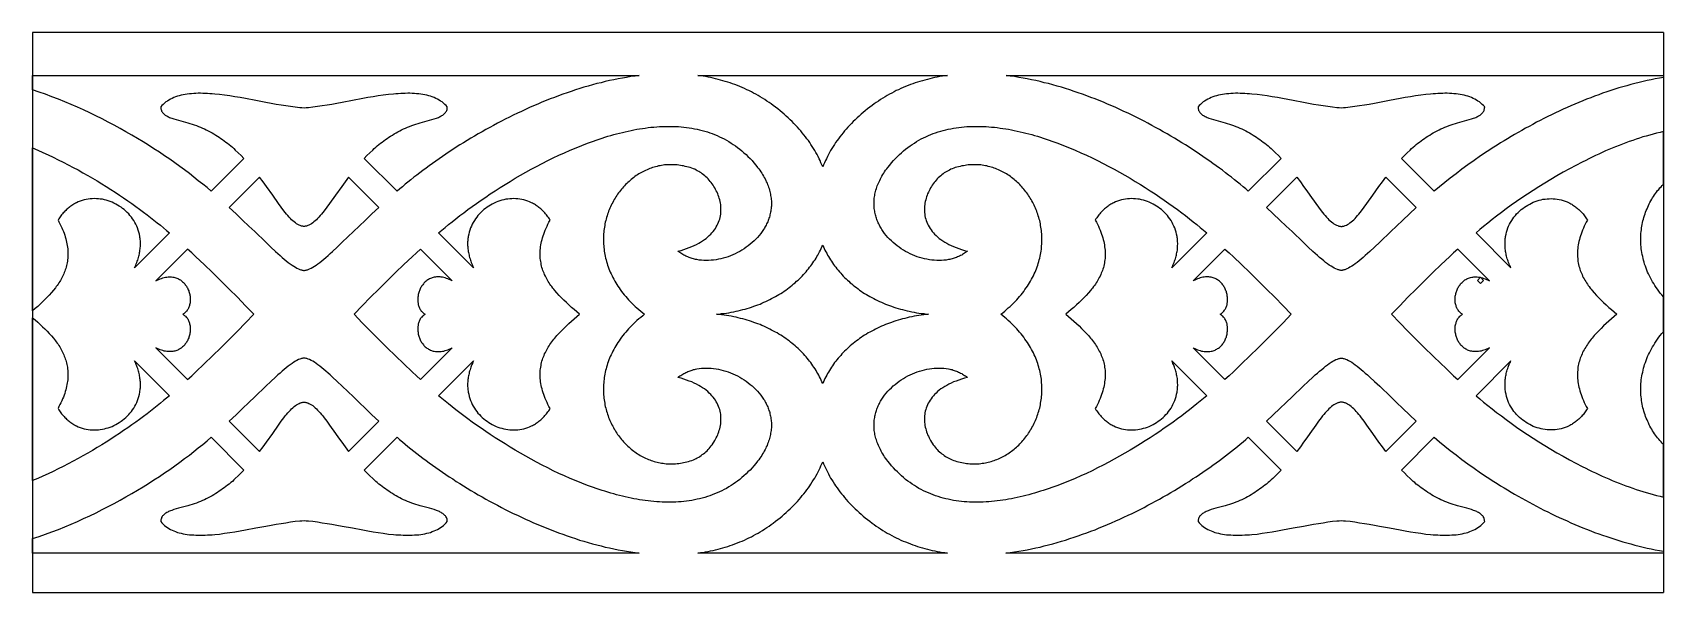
# Model space of a CAD drawing. Extents: x -52 to 65, y 97 to 137.
import ezdxf

# ---------------------------------------------------------------- set-up
doc = ezdxf.new("R2010")
doc.units = 0
doc.header["$MEASUREMENT"] = 0
doc.layers.get('0').update_dxf_attribs({"linetype": 'CONTINUOUS'})
doc.layers.add('LAYER_1', color=18, linetype='CONTINUOUS')

msp = doc.modelspace()

# ---------------------------------------------------------------- linework, layer by layer
for p, q in [((-51.83, 136.66), (-51.83, 96.67)), ((64.62, 136.66), (64.62, 96.67))]:
    msp.add_line(p, q)
at = {"layer": 'LAYER_1'}
for points in [[(64.62, 136.66), (-51.83, 136.66)], [(-51.83, 96.67), (64.62, 96.67)]]:
    msp.add_lwpolyline(points, dxfattribs=at)
for points in [[(-51.83, 132.56), (-51.83, 133.59), (-8.51, 133.59), (-8.81, 133.55), (-9.11, 133.51), (-9.42, 133.46), (-9.72, 133.41), (-10.03, 133.35), (-10.33, 133.29), (-10.63, 133.23), (-10.94, 133.16), (-11.24, 133.08), (-11.55, 133.01), (-11.85, 132.92), (-12.16, 132.84), (-12.46, 132.75), (-12.76, 132.66), (-13.07, 132.56), (-13.37, 132.46), (-13.67, 132.36), (-13.97, 132.25), (-14.27, 132.14), (-14.57, 132.03), (-14.87, 131.92), (-15.17, 131.8), (-15.47, 131.68), (-15.76, 131.55), (-16.06, 131.43), (-16.35, 131.3), (-16.64, 131.17), (-16.93, 131.03), (-17.22, 130.9), (-17.51, 130.76), (-17.79, 130.62), (-18.08, 130.47), (-18.36, 130.33), (-18.64, 130.18), (-18.92, 130.03), (-19.19, 129.88), (-19.47, 129.73), (-19.74, 129.58), (-20.01, 129.42), (-20.28, 129.27), (-20.54, 129.11), (-20.81, 128.95), (-21.07, 128.79), (-21.32, 128.63), (-21.58, 128.47), (-21.83, 128.3), (-22.08, 128.14), (-22.33, 127.98), (-22.57, 127.81), (-22.81, 127.65), (-23.05, 127.48), (-23.28, 127.31), (-23.51, 127.15), (-23.74, 126.98), (-23.96, 126.81), (-24.18, 126.65), (-24.4, 126.48), (-24.62, 126.32), (-24.82, 126.15), (-25.03, 125.98), (-25.23, 125.82), (-25.43, 125.65), (-25.62, 125.49), (-25.81, 125.33), (-28.16, 127.67), (-27.96, 127.88), (-27.76, 128.08), (-27.55, 128.27), (-27.44, 128.37), (-27.33, 128.47), (-27.22, 128.56), (-27.11, 128.66), (-26.99, 128.75), (-26.88, 128.84), (-26.76, 128.93), (-26.64, 129.01), (-26.52, 129.1), (-26.4, 129.18), (-26.27, 129.26), (-26.14, 129.34), (-26.01, 129.42), (-25.88, 129.5), (-25.75, 129.57), (-25.62, 129.64), (-25.48, 129.71), (-25.34, 129.78), (-25.2, 129.84), (-25.06, 129.9), (-24.91, 129.96), (-24.76, 130.02), (-24.62, 130.07), (-24.46, 130.12), (-24.31, 130.17), (-24.15, 130.21), (-23.49, 130.39), (-23.32, 130.44), (-23.16, 130.49), (-23, 130.54), (-22.93, 130.57), (-22.86, 130.6), (-22.79, 130.63), (-22.72, 130.66), (-22.66, 130.7), (-22.6, 130.73), (-22.54, 130.77), (-22.49, 130.81), (-22.44, 130.85), (-22.39, 130.9), (-22.35, 130.94), (-22.32, 130.99), (-22.29, 131.04), (-22.26, 131.1), (-22.24, 131.16), (-22.23, 131.22), (-22.22, 131.28), (-22.22, 131.35), (-22.31, 131.44), (-22.4, 131.53), (-22.49, 131.62), (-22.59, 131.7), (-22.7, 131.77), (-22.81, 131.84), (-22.92, 131.9), (-23.04, 131.96), (-23.16, 132.01), (-23.29, 132.06), (-23.41, 132.11), (-23.55, 132.15), (-23.68, 132.18), (-23.82, 132.21), (-23.97, 132.24), (-24.11, 132.26), (-24.26, 132.28), (-24.42, 132.29), (-24.57, 132.3), (-24.73, 132.31), (-24.89, 132.32), (-25.05, 132.32), (-25.22, 132.31), (-25.38, 132.31), (-25.55, 132.3), (-25.73, 132.29), (-25.9, 132.28), (-26.07, 132.26), (-26.43, 132.23), (-26.79, 132.18), (-27.15, 132.13), (-27.52, 132.07), (-27.89, 132.01), (-28.26, 131.94), (-29, 131.8), (-29.74, 131.67), (-30.1, 131.6), (-30.46, 131.53), (-30.81, 131.47), (-31.15, 131.42), (-31.49, 131.37), (-31.82, 131.32), (-32.14, 131.29), (-32.3, 131.28), (-32.45, 131.27), (-32.6, 131.28), (-32.76, 131.29), (-33.08, 131.32), (-33.41, 131.37), (-33.75, 131.42), (-34.09, 131.47), (-34.45, 131.53), (-34.8, 131.6), (-35.17, 131.67), (-35.9, 131.8), (-36.64, 131.94), (-37.02, 132.01), (-37.39, 132.07), (-37.75, 132.13), (-38.12, 132.18), (-38.48, 132.23), (-38.83, 132.26), (-39.01, 132.28), (-39.18, 132.29), (-39.35, 132.3), (-39.52, 132.31), (-39.69, 132.31), (-39.85, 132.32), (-40.02, 132.32), (-40.18, 132.31), (-40.33, 132.3), (-40.49, 132.29), (-40.64, 132.28), (-40.79, 132.26), (-40.94, 132.24), (-41.08, 132.21), (-41.22, 132.18), (-41.36, 132.15), (-41.49, 132.11), (-41.62, 132.06), (-41.75, 132.01), (-41.87, 131.96), (-41.98, 131.9), (-42.1, 131.84), (-42.21, 131.77), (-42.31, 131.7), (-42.41, 131.62), (-42.51, 131.53), (-42.6, 131.44), (-42.68, 131.35), (-42.68, 131.28), (-42.68, 131.22), (-42.66, 131.16), (-42.64, 131.1), (-42.62, 131.04), (-42.59, 130.99), (-42.55, 130.94), (-42.51, 130.9), (-42.47, 130.85), (-42.42, 130.81), (-42.37, 130.77), (-42.31, 130.73), (-42.25, 130.7), (-42.18, 130.66), (-42.12, 130.63), (-42.05, 130.6), (-41.98, 130.57), (-41.9, 130.54), (-41.75, 130.49), (-41.58, 130.44), (-41.42, 130.39), (-40.75, 130.21), (-40.6, 130.17), (-40.44, 130.12), (-40.29, 130.07), (-40.14, 130.02), (-39.99, 129.96), (-39.85, 129.9), (-39.7, 129.84), (-39.56, 129.78), (-39.43, 129.71), (-39.29, 129.64), (-39.15, 129.57), (-39.02, 129.5), (-38.89, 129.42), (-38.76, 129.34), (-38.63, 129.26), (-38.51, 129.18), (-38.39, 129.1), (-38.27, 129.01), (-38.15, 128.93), (-38.03, 128.84), (-37.91, 128.75), (-37.8, 128.66), (-37.69, 128.56), (-37.57, 128.47), (-37.47, 128.37), (-37.36, 128.27), (-37.15, 128.08), (-36.94, 127.88), (-36.75, 127.67), (-39.09, 125.33), (-39.38, 125.58), (-39.68, 125.83), (-40, 126.08), (-40.32, 126.34), (-40.64, 126.59), (-40.98, 126.85), (-41.33, 127.1), (-41.68, 127.36), (-42.04, 127.61), (-42.41, 127.86), (-42.78, 128.11), (-43.17, 128.36), (-43.56, 128.61), (-43.95, 128.86), (-44.35, 129.1), (-44.76, 129.34), (-45.17, 129.58), (-45.59, 129.81), (-46.01, 130.05), (-46.44, 130.27), (-46.87, 130.49), (-47.31, 130.71), (-47.75, 130.92), (-48.19, 131.13), (-48.63, 131.33), (-49.08, 131.53), (-49.54, 131.72), (-49.99, 131.9), (-50.45, 132.08), (-50.91, 132.25), (-51.37, 132.41)], [(-4.32, 133.59), (13.49, 133.59), (13.31, 133.57), (13.13, 133.54), (12.95, 133.51), (12.77, 133.47), (12.59, 133.44), (12.41, 133.4), (12.24, 133.36), (12.06, 133.31), (11.88, 133.27), (11.71, 133.22), (11.53, 133.17), (11.36, 133.11), (11.19, 133.06), (11.02, 133), (10.85, 132.94), (10.68, 132.87), (10.51, 132.8), (10.34, 132.73), (10.17, 132.66), (10.01, 132.58), (9.84, 132.51), (9.68, 132.42), (9.52, 132.34), (9.36, 132.25), (9.2, 132.16), (9.04, 132.07), (8.88, 131.97), (8.72, 131.87), (8.57, 131.77), (8.41, 131.67), (8.26, 131.56), (8.11, 131.45), (7.94, 131.32), (7.79, 131.2), (7.63, 131.07), (7.48, 130.95), (7.33, 130.82), (7.19, 130.69), (7.05, 130.56), (6.91, 130.43), (6.77, 130.3), (6.64, 130.17), (6.51, 130.03), (6.39, 129.9), (6.27, 129.77), (6.15, 129.63), (6.04, 129.49), (5.93, 129.35), (5.82, 129.22), (5.71, 129.08), (5.61, 128.94), (5.51, 128.8), (5.42, 128.66), (5.33, 128.51), (5.24, 128.37), (5.15, 128.23), (5.07, 128.09), (4.99, 127.94), (4.92, 127.8), (4.85, 127.65), (4.78, 127.51), (4.71, 127.36), (4.65, 127.22), (4.59, 127.07), (4.53, 127.22), (4.46, 127.36), (4.4, 127.51), (4.33, 127.65), (4.26, 127.8), (4.18, 127.94), (4.1, 128.09), (4.02, 128.23), (3.93, 128.37), (3.84, 128.51), (3.75, 128.66), (3.66, 128.8), (3.56, 128.94), (3.46, 129.08), (3.35, 129.22), (3.25, 129.35), (3.13, 129.49), (3.02, 129.63), (2.9, 129.77), (2.78, 129.9), (2.66, 130.03), (2.53, 130.17), (2.4, 130.3), (2.26, 130.43), (2.12, 130.56), (1.98, 130.69), (1.84, 130.82), (1.69, 130.95), (1.54, 131.07), (1.38, 131.2), (1.22, 131.32), (1.06, 131.45), (0.91, 131.56), (0.76, 131.67), (0.6, 131.77), (0.45, 131.87), (0.29, 131.97), (0.13, 132.07), (-0.03, 132.16), (-0.19, 132.25), (-0.35, 132.34), (-0.51, 132.42), (-0.68, 132.51), (-0.84, 132.58), (-1.01, 132.66), (-1.17, 132.73), (-1.34, 132.8), (-1.51, 132.87), (-1.68, 132.94), (-1.85, 133), (-2.02, 133.06), (-2.19, 133.11), (-2.37, 133.17), (-2.54, 133.22), (-2.71, 133.27), (-2.89, 133.31), (-3.07, 133.36), (-3.24, 133.4), (-3.42, 133.44), (-3.6, 133.47), (-3.78, 133.51), (-3.96, 133.54), (-4.14, 133.57)], [(41.62, 133.59), (64.62, 133.59), (64.62, 133.45), (64.33, 133.4), (64.04, 133.35), (63.75, 133.29), (63.46, 133.23), (63.17, 133.16), (62.88, 133.09), (62.59, 133.02), (62.3, 132.94), (62.01, 132.86), (61.72, 132.78), (61.43, 132.7), (61.15, 132.61), (60.86, 132.51), (60.57, 132.42), (60.28, 132.32), (60, 132.22), (59.71, 132.11), (59.43, 132), (59.14, 131.89), (58.86, 131.78), (58.58, 131.66), (58.3, 131.55), (58.02, 131.43), (57.74, 131.3), (57.46, 131.18), (57.18, 131.05), (56.91, 130.92), (56.64, 130.79), (56.36, 130.66), (56.09, 130.52), (55.82, 130.38), (55.56, 130.25), (55.29, 130.1), (55.03, 129.96), (54.77, 129.82), (54.51, 129.67), (54.25, 129.53), (53.99, 129.38), (53.74, 129.23), (53.49, 129.08), (53.24, 128.93), (52.99, 128.78), (52.74, 128.62), (52.5, 128.47), (52.03, 128.16), (51.56, 127.85), (51.1, 127.53), (50.66, 127.22), (50.23, 126.9), (49.81, 126.58), (49.4, 126.27), (49.01, 125.95), (48.63, 125.64), (48.26, 125.33), (45.92, 127.67), (46.12, 127.88), (46.32, 128.08), (46.53, 128.27), (46.64, 128.37), (46.75, 128.47), (46.86, 128.56), (46.97, 128.66), (47.08, 128.75), (47.2, 128.84), (47.32, 128.93), (47.44, 129.01), (47.56, 129.1), (47.68, 129.18), (47.8, 129.26), (47.93, 129.34), (48.06, 129.42), (48.19, 129.5), (48.32, 129.57), (48.46, 129.64), (48.6, 129.71), (48.73, 129.78), (48.88, 129.84), (49.02, 129.9), (49.16, 129.96), (49.31, 130.02), (49.46, 130.07), (49.61, 130.12), (49.77, 130.17), (49.92, 130.21), (50.59, 130.39), (50.76, 130.44), (50.92, 130.49), (51.07, 130.54), (51.15, 130.57), (51.22, 130.6), (51.29, 130.63), (51.35, 130.66), (51.42, 130.7), (51.48, 130.73), (51.54, 130.77), (51.59, 130.81), (51.64, 130.85), (51.68, 130.9), (51.72, 130.94), (51.76, 130.99), (51.79, 131.04), (51.81, 131.1), (51.83, 131.16), (51.85, 131.22), (51.85, 131.28), (51.86, 131.35), (51.77, 131.44), (51.68, 131.53), (51.58, 131.62), (51.48, 131.7), (51.38, 131.77), (51.27, 131.84), (51.16, 131.9), (51.04, 131.96), (50.92, 132.01), (50.79, 132.06), (50.66, 132.11), (50.53, 132.15), (50.39, 132.18), (50.25, 132.21), (50.11, 132.24), (49.96, 132.26), (49.81, 132.28), (49.66, 132.29), (49.51, 132.3), (49.35, 132.31), (49.19, 132.32), (49.02, 132.32), (48.86, 132.31), (48.69, 132.31), (48.52, 132.3), (48.35, 132.29), (48.18, 132.28), (48, 132.26), (47.65, 132.23), (47.29, 132.18), (46.92, 132.13), (46.56, 132.07), (46.19, 132.01), (45.82, 131.94), (45.07, 131.8), (44.34, 131.67), (43.98, 131.6), (43.62, 131.53), (43.27, 131.47), (42.92, 131.42), (42.58, 131.37), (42.25, 131.32), (41.93, 131.29), (41.78, 131.28), (41.62, 131.27), (41.47, 131.28), (41.31, 131.29), (40.99, 131.32), (40.66, 131.37), (40.33, 131.42), (39.98, 131.47), (39.63, 131.53), (39.27, 131.6), (38.91, 131.67), (38.17, 131.8), (37.43, 131.94), (37.06, 132.01), (36.69, 132.07), (36.32, 132.13), (35.96, 132.18), (35.6, 132.23), (35.24, 132.26), (35.07, 132.28), (34.89, 132.29), (34.72, 132.3), (34.55, 132.31), (34.39, 132.31), (34.22, 132.32), (34.06, 132.32), (33.9, 132.31), (33.74, 132.3), (33.58, 132.29), (33.43, 132.28), (33.28, 132.26), (33.13, 132.24), (32.99, 132.21), (32.85, 132.18), (32.71, 132.15), (32.58, 132.11), (32.45, 132.06), (32.33, 132.01), (32.21, 131.96), (32.09, 131.9), (31.97, 131.84), (31.86, 131.77), (31.76, 131.7), (31.66, 131.62), (31.56, 131.53), (31.47, 131.44), (31.39, 131.35), (31.39, 131.28), (31.4, 131.22), (31.41, 131.16), (31.43, 131.1), (31.46, 131.04), (31.49, 130.99), (31.52, 130.94), (31.56, 130.9), (31.61, 130.85), (31.66, 130.81), (31.71, 130.77), (31.77, 130.73), (31.83, 130.7), (31.89, 130.66), (31.96, 130.63), (32.03, 130.6), (32.1, 130.57), (32.17, 130.54), (32.33, 130.49), (32.49, 130.44), (32.66, 130.39), (33.32, 130.21), (33.48, 130.17), (33.63, 130.12), (33.78, 130.07), (33.93, 130.02), (34.08, 129.96), (34.23, 129.9), (34.37, 129.84), (34.51, 129.78), (34.65, 129.71), (34.79, 129.64), (34.92, 129.57), (35.06, 129.5), (35.19, 129.42), (35.32, 129.34), (35.44, 129.26), (35.57, 129.18), (35.69, 129.1), (35.81, 129.01), (35.93, 128.93), (36.05, 128.84), (36.17, 128.75), (36.28, 128.66), (36.39, 128.56), (36.5, 128.47), (36.61, 128.37), (36.72, 128.27), (36.93, 128.08), (37.13, 127.88), (37.33, 127.67), (34.98, 125.33), (34.79, 125.49), (34.6, 125.65), (34.4, 125.82), (34.2, 125.98), (33.99, 126.15), (33.78, 126.32), (33.57, 126.48), (33.35, 126.65), (33.13, 126.82), (32.91, 126.98), (32.68, 127.15), (32.45, 127.31), (32.22, 127.48), (31.98, 127.65), (31.74, 127.81), (31.5, 127.98), (31.25, 128.14), (31, 128.3), (30.75, 128.47), (30.49, 128.63), (30.24, 128.79), (29.98, 128.95), (29.71, 129.11), (29.45, 129.27), (29.18, 129.42), (28.91, 129.58), (28.64, 129.73), (28.36, 129.88), (28.09, 130.03), (27.81, 130.18), (27.53, 130.33), (27.25, 130.47), (26.96, 130.62), (26.68, 130.76), (26.39, 130.9), (26.1, 131.03), (25.81, 131.17), (25.52, 131.3), (25.23, 131.43), (24.93, 131.55), (24.64, 131.68), (24.34, 131.8), (24.04, 131.92), (23.74, 132.03), (23.44, 132.14), (23.14, 132.25), (22.84, 132.36), (22.54, 132.46), (22.24, 132.56), (21.93, 132.66), (21.63, 132.75), (21.33, 132.84), (21.02, 132.92), (20.72, 133.01), (20.41, 133.08), (20.11, 133.16), (19.8, 133.23), (19.5, 133.29), (19.19, 133.35), (18.89, 133.41), (18.58, 133.46), (18.28, 133.51), (17.98, 133.55), (17.68, 133.59)], [(-12.77, 116.54), (-12.97, 116.7), (-13.16, 116.87), (-13.35, 117.03), (-13.54, 117.2), (-13.72, 117.37), (-13.9, 117.54), (-14.07, 117.71), (-14.24, 117.88), (-14.4, 118.06), (-14.55, 118.23), (-14.62, 118.32), (-14.69, 118.41), (-14.76, 118.51), (-14.83, 118.6), (-14.89, 118.69), (-14.95, 118.78), (-15.01, 118.88), (-15.07, 118.97), (-15.12, 119.07), (-15.17, 119.17), (-15.22, 119.27), (-15.27, 119.37), (-15.31, 119.47), (-15.35, 119.57), (-15.39, 119.67), (-15.43, 119.77), (-15.46, 119.88), (-15.49, 119.98), (-15.51, 120.09), (-15.53, 120.2), (-15.55, 120.31), (-15.57, 120.42), (-15.58, 120.53), (-15.59, 120.65), (-15.59, 120.76), (-15.59, 120.88), (-15.59, 121), (-15.58, 121.12), (-15.57, 121.24), (-15.56, 121.36), (-15.54, 121.49), (-15.51, 121.61), (-15.49, 121.74), (-15.45, 121.87), (-15.42, 122), (-15.38, 122.14), (-15.33, 122.27), (-15.28, 122.41), (-15.23, 122.55), (-15.17, 122.69), (-15.1, 122.83), (-15.04, 122.97), (-14.96, 123.12), (-14.88, 123.27), (-14.93, 123.35), (-14.98, 123.42), (-15.04, 123.5), (-15.09, 123.57), (-15.14, 123.64), (-15.2, 123.71), (-15.26, 123.78), (-15.31, 123.84), (-15.37, 123.9), (-15.43, 123.96), (-15.49, 124.02), (-15.55, 124.07), (-15.61, 124.12), (-15.68, 124.17), (-15.74, 124.22), (-15.8, 124.27), (-15.87, 124.31), (-15.93, 124.36), (-16, 124.4), (-16.06, 124.43), (-16.13, 124.47), (-16.2, 124.5), (-16.34, 124.57), (-16.48, 124.62), (-16.62, 124.67), (-16.76, 124.71), (-16.9, 124.74), (-17.04, 124.77), (-17.19, 124.78), (-17.33, 124.79), (-17.48, 124.8), (-17.62, 124.79), (-17.76, 124.78), (-17.91, 124.77), (-18.05, 124.75), (-18.19, 124.72), (-18.33, 124.68), (-18.47, 124.64), (-18.61, 124.59), (-18.74, 124.54), (-18.88, 124.48), (-19.01, 124.41), (-19.14, 124.34), (-19.26, 124.27), (-19.38, 124.18), (-19.5, 124.1), (-19.61, 124.01), (-19.72, 123.91), (-19.83, 123.81), (-19.93, 123.7), (-20.03, 123.59), (-20.12, 123.48), (-20.21, 123.36), (-20.29, 123.23), (-20.37, 123.1), (-20.44, 122.97), (-20.5, 122.84), (-20.56, 122.7), (-20.61, 122.55), (-20.66, 122.41), (-20.69, 122.26), (-20.72, 122.1), (-20.74, 122.02), (-20.75, 121.94), (-20.75, 121.87), (-20.76, 121.78), (-20.77, 121.7), (-20.77, 121.62), (-20.77, 121.54), (-20.77, 121.46), (-20.76, 121.37), (-20.76, 121.29), (-20.75, 121.2), (-20.74, 121.12), (-20.73, 121.03), (-20.71, 120.94), (-20.69, 120.86), (-20.67, 120.77), (-20.65, 120.68), (-20.63, 120.59), (-20.6, 120.5), (-20.57, 120.41), (-20.54, 120.32), (-20.51, 120.23), (-20.47, 120.14), (-20.43, 120.04), (-20.39, 119.95), (-20.35, 119.86), (-22.84, 122.35), (-22.61, 122.54), (-22.38, 122.74), (-22.13, 122.94), (-21.88, 123.15), (-21.61, 123.36), (-21.33, 123.58), (-21.05, 123.79), (-20.75, 124.01), (-20.45, 124.23), (-20.13, 124.46), (-19.81, 124.68), (-19.48, 124.9), (-19.15, 125.13), (-18.8, 125.35), (-18.45, 125.58), (-18.1, 125.8), (-17.73, 126.03), (-17.37, 126.25), (-16.99, 126.47), (-16.61, 126.68), (-16.23, 126.89), (-15.84, 127.1), (-15.45, 127.31), (-15.05, 127.51), (-14.65, 127.71), (-14.25, 127.9), (-13.85, 128.08), (-13.44, 128.26), (-13.03, 128.43), (-12.62, 128.6), (-12.2, 128.76), (-11.79, 128.91), (-11.58, 128.98), (-11.38, 129.05), (-11.17, 129.12), (-10.96, 129.18), (-10.76, 129.25), (-10.55, 129.31), (-10.34, 129.37), (-10.13, 129.42), (-9.93, 129.48), (-9.72, 129.53), (-9.51, 129.58), (-9.31, 129.62), (-9.1, 129.67), (-8.9, 129.71), (-8.69, 129.75), (-8.49, 129.78), (-8.28, 129.81), (-8.08, 129.84), (-7.88, 129.87), (-7.68, 129.89), (-7.47, 129.91), (-7.27, 129.93), (-7.07, 129.94), (-6.87, 129.95), (-6.68, 129.96), (-6.48, 129.96), (-6.28, 129.96), (-6.09, 129.95), (-5.89, 129.95), (-5.7, 129.94), (-5.51, 129.92), (-5.32, 129.9), (-5.13, 129.88), (-4.94, 129.86), (-4.75, 129.83), (-4.56, 129.79), (-4.38, 129.75), (-4.2, 129.71), (-4.01, 129.67), (-3.83, 129.62), (-3.65, 129.56), (-3.48, 129.5), (-3.3, 129.44), (-3.13, 129.37), (-2.95, 129.3), (-2.78, 129.22), (-2.62, 129.14), (-2.45, 129.06), (-2.28, 128.97), (-2.12, 128.87), (-1.96, 128.77), (-1.8, 128.67), (-1.64, 128.56), (-1.49, 128.45), (-1.34, 128.33), (-1.18, 128.2), (-1.04, 128.07), (-0.89, 127.94), (-0.75, 127.8), (-0.6, 127.66), (-0.46, 127.51), (-0.33, 127.35), (-0.19, 127.19), (-0.06, 127.02), (0.02, 126.92), (0.09, 126.82), (0.16, 126.72), (0.23, 126.61), (0.29, 126.51), (0.35, 126.41), (0.41, 126.31), (0.47, 126.21), (0.52, 126.1), (0.56, 126), (0.61, 125.9), (0.65, 125.8), (0.69, 125.7), (0.72, 125.61), (0.76, 125.51), (0.79, 125.41), (0.81, 125.31), (0.84, 125.21), (0.86, 125.12), (0.87, 125.02), (0.89, 124.93), (0.9, 124.83), (0.91, 124.74), (0.92, 124.64), (0.92, 124.55), (0.92, 124.46), (0.92, 124.36), (0.92, 124.27), (0.91, 124.18), (0.9, 124.09), (0.89, 124), (0.88, 123.91), (0.86, 123.83), (0.84, 123.74), (0.82, 123.65), (0.8, 123.57), (0.78, 123.48), (0.75, 123.4), (0.72, 123.31), (0.69, 123.23), (0.66, 123.15), (0.62, 123.07), (0.58, 122.99), (0.54, 122.91), (0.5, 122.83), (0.46, 122.75), (0.42, 122.68), (0.37, 122.6), (0.27, 122.45), (0.17, 122.31), (0.05, 122.17), (-0.06, 122.03), (-0.19, 121.9), (-0.31, 121.78), (-0.45, 121.66), (-0.59, 121.54), (-0.73, 121.43), (-0.88, 121.32), (-1.03, 121.22), (-1.18, 121.12), (-1.34, 121.03), (-1.5, 120.94), (-1.66, 120.86), (-1.83, 120.79), (-2, 120.72), (-2.17, 120.65), (-2.34, 120.6), (-2.51, 120.55), (-2.69, 120.5), (-2.86, 120.47), (-3.03, 120.43), (-3.21, 120.41), (-3.38, 120.39), (-3.56, 120.38), (-3.73, 120.38), (-3.9, 120.38), (-4.07, 120.39), (-4.24, 120.41), (-4.4, 120.44), (-4.49, 120.46), (-4.57, 120.47), (-4.65, 120.49), (-4.73, 120.52), (-4.81, 120.54), (-4.89, 120.57), (-4.96, 120.6), (-5.04, 120.63), (-5.12, 120.66), (-5.19, 120.69), (-5.26, 120.73), (-5.34, 120.77), (-5.41, 120.81), (-5.48, 120.85), (-5.55, 120.9), (-5.62, 120.94), (-5.68, 120.99), (-5.75, 121.04), (-5.53, 121.1), (-5.33, 121.16), (-5.13, 121.23), (-4.94, 121.3), (-4.76, 121.37), (-4.59, 121.45), (-4.43, 121.53), (-4.27, 121.61), (-4.13, 121.69), (-3.99, 121.78), (-3.86, 121.87), (-3.73, 121.96), (-3.62, 122.06), (-3.51, 122.16), (-3.41, 122.26), (-3.32, 122.36), (-3.23, 122.46), (-3.15, 122.57), (-3.08, 122.67), (-3.01, 122.78), (-2.95, 122.89), (-2.9, 123), (-2.85, 123.11), (-2.81, 123.23), (-2.77, 123.34), (-2.74, 123.45), (-2.72, 123.57), (-2.7, 123.68), (-2.69, 123.8), (-2.68, 123.91), (-2.68, 124.03), (-2.68, 124.14), (-2.69, 124.26), (-2.7, 124.37), (-2.72, 124.48), (-2.74, 124.6), (-2.77, 124.71), (-2.8, 124.82), (-2.83, 124.93), (-2.87, 125.04), (-2.91, 125.15), (-2.96, 125.25), (-3.01, 125.36), (-3.06, 125.46), (-3.12, 125.56), (-3.18, 125.66), (-3.24, 125.75), (-3.3, 125.85), (-3.37, 125.94), (-3.44, 126.03), (-3.52, 126.11), (-3.59, 126.2), (-3.67, 126.28), (-3.75, 126.35), (-3.84, 126.43), (-3.92, 126.5), (-4.01, 126.57), (-4.09, 126.63), (-4.18, 126.69), (-4.27, 126.74), (-4.37, 126.79), (-4.46, 126.84), (-4.55, 126.89), (-4.65, 126.92), (-4.76, 126.97), (-4.88, 127.01), (-5, 127.04), (-5.11, 127.07), (-5.23, 127.1), (-5.35, 127.13), (-5.46, 127.15), (-5.58, 127.17), (-5.69, 127.19), (-5.8, 127.2), (-5.92, 127.21), (-6.03, 127.22), (-6.15, 127.22), (-6.26, 127.22), (-6.37, 127.22), (-6.48, 127.22), (-6.59, 127.21), (-6.7, 127.2), (-6.81, 127.18), (-6.92, 127.17), (-7.03, 127.15), (-7.14, 127.13), (-7.24, 127.1), (-7.35, 127.08), (-7.45, 127.05), (-7.56, 127.01), (-7.66, 126.98), (-7.76, 126.94), (-7.86, 126.9), (-7.96, 126.86), (-8.06, 126.81), (-8.16, 126.77), (-8.26, 126.72), (-8.35, 126.67), (-8.45, 126.61), (-8.54, 126.56), (-8.63, 126.5), (-8.73, 126.44), (-8.82, 126.37), (-8.9, 126.31), (-8.99, 126.24), (-9.08, 126.17), (-9.16, 126.1), (-9.24, 126.03), (-9.33, 125.95), (-9.41, 125.88), (-9.49, 125.8), (-9.56, 125.72), (-9.64, 125.64), (-9.71, 125.55), (-9.79, 125.47), (-9.86, 125.38), (-9.93, 125.29), (-9.99, 125.2), (-10.06, 125.11), (-10.12, 125.02), (-10.18, 124.92), (-10.24, 124.82), (-10.3, 124.73), (-10.36, 124.63), (-10.41, 124.53), (-10.47, 124.42), (-10.52, 124.32), (-10.57, 124.22), (-10.61, 124.11), (-10.66, 124), (-10.7, 123.9), (-10.74, 123.79), (-10.78, 123.68), (-10.81, 123.57), (-10.85, 123.45), (-10.88, 123.34), (-10.91, 123.23), (-10.94, 123.11), (-10.96, 123), (-10.98, 122.88), (-11, 122.76), (-11.02, 122.64), (-11.04, 122.52), (-11.05, 122.4), (-11.06, 122.28), (-11.07, 122.16), (-11.07, 122.04), (-11.07, 121.92), (-11.07, 121.8), (-11.07, 121.67), (-11.06, 121.55), (-11.05, 121.43), (-11.04, 121.3), (-11.03, 121.18), (-11.01, 121.05), (-10.99, 120.93), (-10.97, 120.8), (-10.94, 120.68), (-10.92, 120.55), (-10.88, 120.42), (-10.85, 120.3), (-10.81, 120.17), (-10.77, 120.05), (-10.73, 119.92), (-10.68, 119.79), (-10.63, 119.67), (-10.58, 119.54), (-10.52, 119.42), (-10.46, 119.29), (-10.4, 119.16), (-10.33, 119.04), (-10.26, 118.91), (-10.19, 118.79), (-10.12, 118.67), (-10.04, 118.54), (-9.95, 118.42), (-9.87, 118.3), (-9.78, 118.17), (-9.68, 118.05), (-9.59, 117.93), (-9.48, 117.81), (-9.38, 117.69), (-9.27, 117.57), (-9.16, 117.45), (-9.04, 117.34), (-8.93, 117.22), (-8.8, 117.1), (-8.68, 116.99), (-8.55, 116.87), (-8.41, 116.76), (-8.27, 116.65), (-8.13, 116.54), (-8.27, 116.42), (-8.41, 116.31), (-8.55, 116.2), (-8.68, 116.08), (-8.8, 115.97), (-8.93, 115.85), (-9.04, 115.73), (-9.16, 115.62), (-9.27, 115.5), (-9.38, 115.38), (-9.48, 115.26), (-9.59, 115.14), (-9.68, 115.02), (-9.78, 114.9), (-9.87, 114.77), (-9.95, 114.65), (-10.04, 114.53), (-10.12, 114.4), (-10.19, 114.28), (-10.26, 114.16), (-10.33, 114.03), (-10.4, 113.91), (-10.46, 113.78), (-10.52, 113.65), (-10.58, 113.53), (-10.63, 113.4), (-10.68, 113.28), (-10.73, 113.15), (-10.77, 113.02), (-10.81, 112.9), (-10.85, 112.77), (-10.88, 112.65), (-10.92, 112.52), (-10.94, 112.39), (-10.97, 112.27), (-10.99, 112.14), (-11.01, 112.02), (-11.03, 111.89), (-11.04, 111.77), (-11.05, 111.64), (-11.06, 111.52), (-11.07, 111.4), (-11.07, 111.27), (-11.07, 111.15), (-11.07, 111.03), (-11.07, 110.91), (-11.06, 110.79), (-11.05, 110.67), (-11.04, 110.55), (-11.02, 110.43), (-11, 110.31), (-10.98, 110.19), (-10.96, 110.07), (-10.94, 109.96), (-10.91, 109.84), (-10.88, 109.73), (-10.85, 109.62), (-10.81, 109.5), (-10.78, 109.39), (-10.74, 109.28), (-10.7, 109.17), (-10.66, 109.07), (-10.61, 108.96), (-10.57, 108.85), (-10.52, 108.75), (-10.47, 108.65), (-10.41, 108.54), (-10.36, 108.44), (-10.3, 108.34), (-10.24, 108.25), (-10.18, 108.15), (-10.12, 108.05), (-10.06, 107.96), (-9.99, 107.87), (-9.93, 107.78), (-9.86, 107.69), (-9.79, 107.6), (-9.71, 107.52), (-9.64, 107.43), (-9.56, 107.35), (-9.49, 107.27), (-9.41, 107.19), (-9.33, 107.12), (-9.24, 107.04), (-9.16, 106.97), (-9.08, 106.9), (-8.99, 106.83), (-8.9, 106.76), (-8.82, 106.7), (-8.73, 106.63), (-8.63, 106.57), (-8.54, 106.51), (-8.45, 106.46), (-8.35, 106.4), (-8.26, 106.35), (-8.16, 106.3), (-8.06, 106.26), (-7.96, 106.21), (-7.86, 106.17), (-7.76, 106.13), (-7.66, 106.09), (-7.56, 106.06), (-7.45, 106.02), (-7.35, 105.99), (-7.24, 105.97), (-7.14, 105.94), (-7.03, 105.92), (-6.92, 105.9), (-6.81, 105.89), (-6.7, 105.87), (-6.59, 105.86), (-6.48, 105.85), (-6.37, 105.85), (-6.26, 105.85), (-6.15, 105.85), (-6.03, 105.85), (-5.92, 105.86), (-5.8, 105.87), (-5.69, 105.88), (-5.58, 105.9), (-5.46, 105.92), (-5.35, 105.94), (-5.23, 105.97), (-5.11, 106), (-5, 106.03), (-4.88, 106.06), (-4.76, 106.1), (-4.65, 106.15), (-4.55, 106.19), (-4.46, 106.23), (-4.37, 106.28), (-4.27, 106.33), (-4.18, 106.38), (-4.09, 106.44), (-4.01, 106.51), (-3.92, 106.57), (-3.84, 106.64), (-3.75, 106.72), (-3.67, 106.79), (-3.59, 106.87), (-3.52, 106.96), (-3.44, 107.04), (-3.37, 107.13), (-3.3, 107.22), (-3.24, 107.32), (-3.18, 107.41), (-3.12, 107.51), (-3.06, 107.61), (-3.01, 107.71), (-2.96, 107.82), (-2.91, 107.92), (-2.87, 108.03), (-2.83, 108.14), (-2.8, 108.25), (-2.77, 108.36), (-2.74, 108.47), (-2.72, 108.59), (-2.7, 108.7), (-2.69, 108.81), (-2.68, 108.93), (-2.68, 109.04), (-2.68, 109.16), (-2.69, 109.27), (-2.7, 109.39), (-2.72, 109.5), (-2.74, 109.62), (-2.77, 109.73), (-2.81, 109.84), (-2.85, 109.96), (-2.9, 110.07), (-2.95, 110.18), (-3.01, 110.29), (-3.08, 110.4), (-3.15, 110.5), (-3.23, 110.61), (-3.32, 110.71), (-3.41, 110.81), (-3.51, 110.91), (-3.62, 111.01), (-3.73, 111.11), (-3.86, 111.2), (-3.99, 111.29), (-4.13, 111.38), (-4.27, 111.46), (-4.43, 111.54), (-4.59, 111.62), (-4.76, 111.7), (-4.94, 111.77), (-5.13, 111.84), (-5.33, 111.91), (-5.53, 111.97), (-5.75, 112.03), (-5.68, 112.08), (-5.62, 112.13), (-5.55, 112.17), (-5.48, 112.22), (-5.41, 112.26), (-5.34, 112.3), (-5.26, 112.34), (-5.19, 112.38), (-5.12, 112.41), (-5.04, 112.44), (-4.96, 112.47), (-4.89, 112.5), (-4.81, 112.53), (-4.73, 112.55), (-4.65, 112.58), (-4.57, 112.6), (-4.49, 112.61), (-4.4, 112.63), (-4.24, 112.66), (-4.07, 112.68), (-3.9, 112.69), (-3.73, 112.69), (-3.56, 112.69), (-3.38, 112.68), (-3.21, 112.66), (-3.03, 112.64), (-2.86, 112.61), (-2.69, 112.57), (-2.51, 112.52), (-2.34, 112.47), (-2.17, 112.42), (-2, 112.35), (-1.83, 112.28), (-1.66, 112.21), (-1.5, 112.13), (-1.34, 112.04), (-1.18, 111.95), (-1.03, 111.86), (-0.88, 111.75), (-0.73, 111.65), (-0.59, 111.53), (-0.45, 111.42), (-0.31, 111.29), (-0.19, 111.17), (-0.06, 111.04), (0.05, 110.9), (0.17, 110.76), (0.27, 110.62), (0.37, 110.47), (0.42, 110.39), (0.46, 110.32), (0.5, 110.24), (0.54, 110.16), (0.58, 110.08), (0.62, 110), (0.66, 109.92), (0.69, 109.84), (0.72, 109.76), (0.75, 109.67), (0.78, 109.59), (0.8, 109.51), (0.82, 109.42), (0.84, 109.33), (0.86, 109.25), (0.88, 109.16), (0.89, 109.07), (0.9, 108.98), (0.91, 108.89), (0.92, 108.8), (0.92, 108.71), (0.92, 108.61), (0.92, 108.52), (0.92, 108.43), (0.91, 108.33), (0.9, 108.24), (0.89, 108.15), (0.87, 108.05), (0.86, 107.95), (0.84, 107.86), (0.81, 107.76), (0.79, 107.66), (0.76, 107.56), (0.72, 107.47), (0.69, 107.37), (0.65, 107.27), (0.61, 107.17), (0.56, 107.07), (0.52, 106.97), (0.47, 106.87), (0.41, 106.76), (0.35, 106.66), (0.29, 106.56), (0.23, 106.46), (0.16, 106.36), (0.09, 106.25), (0.02, 106.15), (-0.06, 106.05), (-0.19, 105.88), (-0.33, 105.72), (-0.46, 105.56), (-0.6, 105.41), (-0.75, 105.27), (-0.89, 105.13), (-1.04, 105), (-1.18, 104.87), (-1.34, 104.74), (-1.49, 104.62), (-1.64, 104.51), (-1.8, 104.4), (-1.96, 104.3), (-2.12, 104.2), (-2.28, 104.1), (-2.45, 104.01), (-2.62, 103.93), (-2.78, 103.85), (-2.95, 103.77), (-3.13, 103.7), (-3.3, 103.63), (-3.48, 103.57), (-3.65, 103.51), (-3.83, 103.45), (-4.01, 103.4), (-4.2, 103.36), (-4.38, 103.32), (-4.56, 103.28), (-4.75, 103.24), (-4.94, 103.21), (-5.13, 103.19), (-5.32, 103.17), (-5.51, 103.15), (-5.7, 103.13), (-5.89, 103.12), (-6.09, 103.12), (-6.28, 103.11), (-6.48, 103.11), (-6.68, 103.11), (-6.87, 103.12), (-7.07, 103.13), (-7.27, 103.14), (-7.47, 103.16), (-7.68, 103.18), (-7.88, 103.2), (-8.08, 103.23), (-8.28, 103.26), (-8.49, 103.29), (-8.69, 103.32), (-8.9, 103.36), (-9.1, 103.4), (-9.31, 103.45), (-9.51, 103.49), (-9.72, 103.54), (-9.93, 103.59), (-10.13, 103.65), (-10.34, 103.7), (-10.55, 103.76), (-10.76, 103.82), (-10.96, 103.89), (-11.17, 103.95), (-11.38, 104.02), (-11.58, 104.09), (-11.79, 104.16), (-12.2, 104.31), (-12.62, 104.47), (-13.03, 104.64), (-13.44, 104.81), (-13.85, 104.99), (-14.25, 105.17), (-14.65, 105.36), (-15.05, 105.56), (-15.45, 105.76), (-15.84, 105.97), (-16.23, 106.18), (-16.61, 106.39), (-16.99, 106.61), (-17.37, 106.82), (-17.73, 107.04), (-18.1, 107.27), (-18.45, 107.49), (-18.8, 107.72), (-19.15, 107.94), (-19.48, 108.17), (-19.81, 108.39), (-20.13, 108.62), (-20.45, 108.84), (-20.75, 109.06), (-21.05, 109.28), (-21.33, 109.5), (-21.61, 109.71), (-21.88, 109.92), (-22.13, 110.13), (-22.38, 110.33), (-22.61, 110.53), (-22.84, 110.72), (-20.35, 113.21), (-20.39, 113.12), (-20.43, 113.03), (-20.47, 112.94), (-20.51, 112.84), (-20.54, 112.75), (-20.57, 112.66), (-20.6, 112.57), (-20.63, 112.48), (-20.65, 112.39), (-20.67, 112.3), (-20.69, 112.21), (-20.71, 112.13), (-20.73, 112.04), (-20.74, 111.95), (-20.75, 111.87), (-20.76, 111.78), (-20.76, 111.7), (-20.77, 111.61), (-20.77, 111.53), (-20.77, 111.45), (-20.77, 111.37), (-20.76, 111.29), (-20.75, 111.21), (-20.75, 111.13), (-20.74, 111.05), (-20.72, 110.97), (-20.69, 110.82), (-20.66, 110.67), (-20.61, 110.52), (-20.56, 110.37), (-20.5, 110.24), (-20.44, 110.1), (-20.37, 109.97), (-20.29, 109.84), (-20.21, 109.72), (-20.12, 109.6), (-20.03, 109.48), (-19.93, 109.37), (-19.83, 109.26), (-19.72, 109.16), (-19.61, 109.07), (-19.5, 108.97), (-19.38, 108.89), (-19.26, 108.81), (-19.14, 108.73), (-19.01, 108.66), (-18.88, 108.59), (-18.74, 108.53), (-18.61, 108.48), (-18.47, 108.43), (-18.33, 108.39), (-18.19, 108.35), (-18.05, 108.33), (-17.91, 108.3), (-17.76, 108.29), (-17.62, 108.28), (-17.48, 108.27), (-17.33, 108.28), (-17.19, 108.29), (-17.04, 108.3), (-16.9, 108.33), (-16.76, 108.36), (-16.62, 108.4), (-16.48, 108.45), (-16.34, 108.5), (-16.2, 108.57), (-16.13, 108.6), (-16.06, 108.64), (-16, 108.67), (-15.93, 108.71), (-15.87, 108.76), (-15.8, 108.8), (-15.74, 108.85), (-15.68, 108.9), (-15.61, 108.95), (-15.55, 109), (-15.49, 109.05), (-15.43, 109.11), (-15.37, 109.17), (-15.31, 109.23), (-15.26, 109.3), (-15.2, 109.36), (-15.14, 109.43), (-15.09, 109.5), (-15.04, 109.57), (-14.98, 109.65), (-14.93, 109.72), (-14.88, 109.8), (-14.96, 109.95), (-15.04, 110.1), (-15.1, 110.24), (-15.17, 110.38), (-15.23, 110.52), (-15.28, 110.66), (-15.33, 110.8), (-15.38, 110.93), (-15.42, 111.07), (-15.45, 111.2), (-15.49, 111.33), (-15.51, 111.46), (-15.54, 111.58), (-15.56, 111.71), (-15.57, 111.83), (-15.58, 111.95), (-15.59, 112.07), (-15.59, 112.19), (-15.59, 112.31), (-15.59, 112.42), (-15.58, 112.54), (-15.57, 112.65), (-15.55, 112.76), (-15.53, 112.87), (-15.51, 112.98), (-15.49, 113.09), (-15.46, 113.19), (-15.43, 113.3), (-15.39, 113.4), (-15.35, 113.5), (-15.31, 113.6), (-15.27, 113.71), (-15.22, 113.8), (-15.17, 113.9), (-15.12, 114), (-15.07, 114.1), (-15.01, 114.19), (-14.95, 114.29), (-14.89, 114.38), (-14.83, 114.47), (-14.76, 114.57), (-14.69, 114.66), (-14.62, 114.75), (-14.55, 114.84), (-14.4, 115.01), (-14.24, 115.19), (-14.07, 115.36), (-13.9, 115.53), (-13.72, 115.7), (-13.54, 115.87), (-13.35, 116.04), (-13.16, 116.2), (-12.97, 116.37)], [(17.3, 116.54), (17.44, 116.65), (17.58, 116.76), (17.71, 116.87), (17.84, 116.99), (17.97, 117.1), (18.09, 117.22), (18.21, 117.34), (18.33, 117.45), (18.44, 117.57), (18.55, 117.69), (18.65, 117.81), (18.75, 117.93), (18.85, 118.05), (18.94, 118.17), (19.03, 118.3), (19.12, 118.42), (19.2, 118.54), (19.28, 118.67), (19.36, 118.79), (19.43, 118.91), (19.5, 119.04), (19.57, 119.16), (19.63, 119.29), (19.69, 119.42), (19.75, 119.54), (19.8, 119.67), (19.85, 119.79), (19.9, 119.92), (19.94, 120.05), (19.98, 120.17), (20.02, 120.3), (20.05, 120.42), (20.09, 120.55), (20.11, 120.68), (20.14, 120.8), (20.16, 120.93), (20.18, 121.05), (20.2, 121.18), (20.21, 121.3), (20.22, 121.43), (20.23, 121.55), (20.24, 121.67), (20.24, 121.8), (20.24, 121.92), (20.24, 122.04), (20.24, 122.16), (20.23, 122.28), (20.22, 122.4), (20.21, 122.52), (20.19, 122.64), (20.17, 122.76), (20.15, 122.88), (20.13, 123), (20.11, 123.11), (20.08, 123.23), (20.05, 123.34), (20.02, 123.45), (19.98, 123.57), (19.95, 123.68), (19.91, 123.79), (19.87, 123.9), (19.83, 124), (19.78, 124.11), (19.74, 124.22), (19.69, 124.32), (19.64, 124.42), (19.58, 124.53), (19.53, 124.63), (19.47, 124.73), (19.41, 124.82), (19.35, 124.92), (19.29, 125.02), (19.23, 125.11), (19.16, 125.2), (19.1, 125.29), (19.03, 125.38), (18.96, 125.47), (18.88, 125.55), (18.81, 125.64), (18.73, 125.72), (18.66, 125.8), (18.58, 125.88), (18.5, 125.95), (18.42, 126.03), (18.33, 126.1), (18.25, 126.17), (18.16, 126.24), (18.07, 126.31), (17.99, 126.37), (17.9, 126.44), (17.8, 126.5), (17.71, 126.56), (17.62, 126.61), (17.52, 126.67), (17.43, 126.72), (17.33, 126.77), (17.23, 126.81), (17.13, 126.86), (17.03, 126.9), (16.93, 126.94), (16.83, 126.98), (16.73, 127.01), (16.62, 127.05), (16.52, 127.08), (16.41, 127.1), (16.31, 127.13), (16.2, 127.15), (16.09, 127.17), (15.98, 127.18), (15.87, 127.2), (15.76, 127.21), (15.65, 127.22), (15.54, 127.22), (15.43, 127.22), (15.32, 127.22), (15.2, 127.22), (15.09, 127.21), (14.98, 127.2), (14.86, 127.19), (14.75, 127.17), (14.63, 127.15), (14.52, 127.13), (14.4, 127.1), (14.29, 127.07), (14.17, 127.04), (14.05, 127.01), (13.94, 126.97), (13.82, 126.92), (13.73, 126.89), (13.63, 126.84), (13.54, 126.79), (13.45, 126.74), (13.36, 126.69), (13.27, 126.63), (13.18, 126.57), (13.09, 126.5), (13.01, 126.43), (12.92, 126.35), (12.84, 126.28), (12.77, 126.2), (12.69, 126.11), (12.62, 126.03), (12.54, 125.94), (12.48, 125.85), (12.41, 125.75), (12.35, 125.66), (12.29, 125.56), (12.23, 125.46), (12.18, 125.36), (12.13, 125.25), (12.08, 125.15), (12.04, 125.04), (12, 124.93), (11.97, 124.82), (11.94, 124.71), (11.91, 124.6), (11.89, 124.48), (11.87, 124.37), (11.86, 124.26), (11.85, 124.14), (11.85, 124.03), (11.85, 123.91), (11.86, 123.8), (11.87, 123.68), (11.89, 123.57), (11.91, 123.45), (11.94, 123.34), (11.98, 123.23), (12.02, 123.11), (12.07, 123), (12.12, 122.89), (12.18, 122.78), (12.25, 122.67), (12.32, 122.57), (12.4, 122.46), (12.49, 122.36), (12.58, 122.26), (12.68, 122.16), (12.79, 122.06), (12.9, 121.96), (13.03, 121.87), (13.16, 121.78), (13.3, 121.69), (13.44, 121.61), (13.6, 121.53), (13.76, 121.45), (13.93, 121.37), (14.11, 121.3), (14.3, 121.23), (14.5, 121.16), (14.7, 121.1), (14.92, 121.04), (14.85, 120.99), (14.78, 120.94), (14.72, 120.9), (14.65, 120.85), (14.58, 120.81), (14.51, 120.77), (14.43, 120.73), (14.36, 120.69), (14.28, 120.66), (14.21, 120.63), (14.13, 120.6), (14.05, 120.57), (13.98, 120.54), (13.9, 120.52), (13.82, 120.49), (13.74, 120.47), (13.66, 120.46), (13.57, 120.44), (13.41, 120.41), (13.24, 120.39), (13.07, 120.38), (12.9, 120.38), (12.73, 120.38), (12.55, 120.39), (12.38, 120.41), (12.21, 120.43), (12.03, 120.47), (11.86, 120.5), (11.68, 120.55), (11.51, 120.6), (11.34, 120.65), (11.17, 120.72), (11, 120.79), (10.84, 120.86), (10.67, 120.94), (10.51, 121.03), (10.35, 121.12), (10.2, 121.22), (10.05, 121.32), (9.9, 121.43), (9.76, 121.54), (9.62, 121.66), (9.49, 121.78), (9.36, 121.9), (9.23, 122.03), (9.12, 122.17), (9.01, 122.31), (8.9, 122.45), (8.8, 122.6), (8.76, 122.68), (8.71, 122.75), (8.67, 122.83), (8.63, 122.91), (8.59, 122.99), (8.55, 123.07), (8.52, 123.15), (8.48, 123.23), (8.45, 123.31), (8.42, 123.4), (8.4, 123.48), (8.37, 123.57), (8.35, 123.65), (8.33, 123.74), (8.31, 123.83), (8.3, 123.91), (8.28, 124), (8.27, 124.09), (8.26, 124.18), (8.26, 124.27), (8.25, 124.36), (8.25, 124.46), (8.25, 124.55), (8.26, 124.64), (8.26, 124.74), (8.27, 124.83), (8.28, 124.93), (8.3, 125.02), (8.32, 125.12), (8.34, 125.21), (8.36, 125.31), (8.39, 125.41), (8.42, 125.51), (8.45, 125.61), (8.48, 125.7), (8.52, 125.8), (8.56, 125.9), (8.61, 126), (8.66, 126.1), (8.71, 126.21), (8.76, 126.31), (8.82, 126.41), (8.88, 126.51), (8.94, 126.61), (9.01, 126.72), (9.08, 126.82), (9.16, 126.92), (9.24, 127.02), (9.37, 127.19), (9.5, 127.35), (9.64, 127.51), (9.78, 127.66), (9.92, 127.8), (10.06, 127.94), (10.21, 128.07), (10.36, 128.2), (10.51, 128.33), (10.66, 128.45), (10.82, 128.56), (10.97, 128.67), (11.13, 128.77), (11.29, 128.87), (11.46, 128.97), (11.62, 129.06), (11.79, 129.14), (11.96, 129.22), (12.13, 129.3), (12.3, 129.37), (12.47, 129.44), (12.65, 129.5), (12.83, 129.56), (13.01, 129.62), (13.19, 129.67), (13.37, 129.71), (13.55, 129.75), (13.74, 129.79), (13.92, 129.83), (14.11, 129.86), (14.3, 129.88), (14.49, 129.9), (14.68, 129.92), (14.87, 129.94), (15.07, 129.95), (15.26, 129.95), (15.45, 129.96), (15.65, 129.96), (15.85, 129.96), (16.05, 129.95), (16.25, 129.94), (16.45, 129.93), (16.65, 129.91), (16.85, 129.89), (17.05, 129.87), (17.25, 129.84), (17.46, 129.81), (17.66, 129.78), (17.86, 129.75), (18.07, 129.71), (18.27, 129.67), (18.48, 129.62), (18.69, 129.58), (18.89, 129.53), (19.1, 129.48), (19.31, 129.42), (19.51, 129.37), (19.72, 129.31), (19.93, 129.25), (20.13, 129.18), (20.34, 129.12), (20.55, 129.05), (20.76, 128.98), (20.96, 128.91), (21.38, 128.76), (21.79, 128.6), (22.2, 128.43), (22.61, 128.26), (23.02, 128.08), (23.42, 127.9), (23.82, 127.71), (24.22, 127.51), (24.62, 127.31), (25.01, 127.1), (25.4, 126.89), (25.78, 126.68), (26.16, 126.47), (26.54, 126.25), (26.9, 126.03), (27.27, 125.8), (27.62, 125.58), (27.97, 125.35), (28.32, 125.13), (28.65, 124.9), (28.98, 124.68), (29.3, 124.46), (29.62, 124.23), (29.92, 124.01), (30.22, 123.79), (30.5, 123.58), (30.78, 123.36), (31.05, 123.15), (31.3, 122.94), (31.55, 122.74), (31.79, 122.54), (32.01, 122.35), (29.51, 119.86), (29.56, 119.95), (29.6, 120.04), (29.64, 120.14), (29.68, 120.23), (29.71, 120.32), (29.74, 120.41), (29.77, 120.5), (29.8, 120.59), (29.82, 120.68), (29.84, 120.77), (29.86, 120.86), (29.88, 120.94), (29.89, 121.03), (29.91, 121.12), (29.92, 121.2), (29.92, 121.29), (29.93, 121.37), (29.93, 121.46), (29.94, 121.54), (29.94, 121.62), (29.93, 121.7), (29.93, 121.78), (29.92, 121.87), (29.91, 121.94), (29.9, 122.02), (29.89, 122.1), (29.86, 122.26), (29.82, 122.41), (29.78, 122.55), (29.73, 122.7), (29.67, 122.84), (29.6, 122.97), (29.53, 123.1), (29.46, 123.23), (29.38, 123.36), (29.29, 123.48), (29.2, 123.59), (29.1, 123.7), (29, 123.81), (28.89, 123.91), (28.78, 124.01), (28.67, 124.1), (28.55, 124.18), (28.43, 124.27), (28.3, 124.34), (28.18, 124.41), (28.05, 124.48), (27.91, 124.54), (27.78, 124.59), (27.64, 124.64), (27.5, 124.68), (27.36, 124.72), (27.22, 124.75), (27.08, 124.77), (26.93, 124.78), (26.79, 124.79), (26.64, 124.8), (26.5, 124.79), (26.35, 124.78), (26.21, 124.77), (26.07, 124.74), (25.92, 124.71), (25.78, 124.67), (25.64, 124.62), (25.5, 124.57), (25.37, 124.5), (25.3, 124.47), (25.23, 124.43), (25.17, 124.4), (25.1, 124.36), (25.03, 124.31), (24.97, 124.27), (24.91, 124.22), (24.84, 124.17), (24.78, 124.12), (24.72, 124.07), (24.66, 124.02), (24.6, 123.96), (24.54, 123.9), (24.48, 123.84), (24.42, 123.78), (24.37, 123.71), (24.31, 123.64), (24.26, 123.57), (24.2, 123.5), (24.15, 123.42), (24.1, 123.35), (24.05, 123.27), (24.13, 123.12), (24.2, 122.97), (24.27, 122.83), (24.34, 122.69), (24.39, 122.55), (24.45, 122.41), (24.5, 122.27), (24.54, 122.14), (24.59, 122), (24.62, 121.87), (24.65, 121.74), (24.68, 121.61), (24.7, 121.49), (24.72, 121.36), (24.74, 121.24), (24.75, 121.12), (24.76, 121), (24.76, 120.88), (24.76, 120.76), (24.76, 120.65), (24.75, 120.53), (24.74, 120.42), (24.72, 120.31), (24.7, 120.2), (24.68, 120.09), (24.65, 119.98), (24.63, 119.88), (24.59, 119.77), (24.56, 119.67), (24.52, 119.57), (24.48, 119.47), (24.44, 119.37), (24.39, 119.27), (24.34, 119.17), (24.29, 119.07), (24.24, 118.97), (24.18, 118.88), (24.12, 118.78), (24.06, 118.69), (23.99, 118.6), (23.93, 118.51), (23.86, 118.41), (23.79, 118.32), (23.71, 118.23), (23.56, 118.06), (23.4, 117.88), (23.24, 117.71), (23.07, 117.54), (22.89, 117.37), (22.71, 117.2), (22.52, 117.03), (22.33, 116.87), (22.14, 116.7), (21.94, 116.54), (22.14, 116.37), (22.33, 116.2), (22.52, 116.04), (22.71, 115.87), (22.89, 115.7), (23.07, 115.53), (23.24, 115.36), (23.4, 115.19), (23.56, 115.01), (23.71, 114.84), (23.79, 114.75), (23.86, 114.66), (23.93, 114.57), (23.99, 114.47), (24.06, 114.38), (24.12, 114.29), (24.18, 114.19), (24.24, 114.1), (24.29, 114), (24.34, 113.9), (24.39, 113.8), (24.44, 113.71), (24.48, 113.6), (24.52, 113.5), (24.56, 113.4), (24.59, 113.3), (24.63, 113.19), (24.65, 113.09), (24.68, 112.98), (24.7, 112.87), (24.72, 112.76), (24.74, 112.65), (24.75, 112.54), (24.76, 112.42), (24.76, 112.31), (24.76, 112.19), (24.76, 112.07), (24.75, 111.95), (24.74, 111.83), (24.72, 111.71), (24.7, 111.58), (24.68, 111.46), (24.65, 111.33), (24.62, 111.2), (24.59, 111.07), (24.54, 110.93), (24.5, 110.8), (24.45, 110.66), (24.39, 110.52), (24.34, 110.38), (24.27, 110.24), (24.2, 110.1), (24.13, 109.95), (24.05, 109.8), (24.1, 109.72), (24.15, 109.65), (24.2, 109.57), (24.26, 109.5), (24.31, 109.43), (24.37, 109.36), (24.42, 109.3), (24.48, 109.23), (24.54, 109.17), (24.6, 109.11), (24.66, 109.05), (24.72, 109), (24.78, 108.95), (24.84, 108.9), (24.91, 108.85), (24.97, 108.8), (25.03, 108.76), (25.1, 108.71), (25.17, 108.67), (25.23, 108.64), (25.3, 108.6), (25.37, 108.57), (25.5, 108.5), (25.64, 108.45), (25.78, 108.4), (25.92, 108.36), (26.07, 108.33), (26.21, 108.3), (26.35, 108.29), (26.5, 108.28), (26.64, 108.27), (26.79, 108.28), (26.93, 108.29), (27.08, 108.3), (27.22, 108.33), (27.36, 108.35), (27.5, 108.39), (27.64, 108.43), (27.78, 108.48), (27.91, 108.53), (28.05, 108.59), (28.18, 108.66), (28.3, 108.73), (28.43, 108.81), (28.55, 108.89), (28.67, 108.97), (28.78, 109.07), (28.89, 109.16), (29, 109.26), (29.1, 109.37), (29.2, 109.48), (29.29, 109.6), (29.38, 109.72), (29.46, 109.84), (29.53, 109.97), (29.6, 110.1), (29.67, 110.24), (29.73, 110.37), (29.78, 110.52), (29.82, 110.67), (29.86, 110.82), (29.89, 110.97), (29.9, 111.05), (29.91, 111.13), (29.92, 111.21), (29.93, 111.29), (29.93, 111.37), (29.94, 111.45), (29.94, 111.53), (29.93, 111.61), (29.93, 111.7), (29.92, 111.78), (29.92, 111.87), (29.91, 111.95), (29.89, 112.04), (29.88, 112.13), (29.86, 112.21), (29.84, 112.3), (29.82, 112.39), (29.8, 112.48), (29.77, 112.57), (29.74, 112.66), (29.71, 112.75), (29.68, 112.84), (29.64, 112.94), (29.6, 113.03), (29.56, 113.12), (29.51, 113.21), (32.01, 110.72), (31.79, 110.53), (31.55, 110.33), (31.3, 110.13), (31.05, 109.92), (30.78, 109.71), (30.5, 109.5), (30.22, 109.28), (29.92, 109.06), (29.62, 108.84), (29.3, 108.62), (28.98, 108.39), (28.65, 108.17), (28.32, 107.94), (27.97, 107.72), (27.62, 107.49), (27.27, 107.27), (26.9, 107.04), (26.54, 106.82), (26.16, 106.61), (25.78, 106.39), (25.4, 106.18), (25.01, 105.97), (24.62, 105.76), (24.22, 105.56), (23.82, 105.36), (23.42, 105.17), (23.02, 104.99), (22.61, 104.81), (22.2, 104.64), (21.79, 104.47), (21.38, 104.31), (20.96, 104.16), (20.76, 104.09), (20.55, 104.02), (20.34, 103.95), (20.13, 103.89), (19.93, 103.82), (19.72, 103.76), (19.51, 103.7), (19.31, 103.65), (19.1, 103.59), (18.89, 103.54), (18.69, 103.49), (18.48, 103.45), (18.27, 103.4), (18.07, 103.36), (17.86, 103.33), (17.66, 103.29), (17.46, 103.26), (17.25, 103.23), (17.05, 103.2), (16.85, 103.18), (16.65, 103.16), (16.45, 103.14), (16.25, 103.13), (16.05, 103.12), (15.85, 103.11), (15.65, 103.11), (15.45, 103.11), (15.26, 103.12), (15.07, 103.12), (14.87, 103.13), (14.68, 103.15), (14.49, 103.17), (14.3, 103.19), (14.11, 103.21), (13.92, 103.24), (13.74, 103.28), (13.55, 103.32), (13.37, 103.36), (13.19, 103.4), (13.01, 103.45), (12.83, 103.51), (12.65, 103.57), (12.47, 103.63), (12.3, 103.7), (12.13, 103.77), (11.96, 103.85), (11.79, 103.93), (11.62, 104.01), (11.46, 104.1), (11.29, 104.2), (11.13, 104.3), (10.97, 104.4), (10.82, 104.51), (10.66, 104.62), (10.51, 104.74), (10.36, 104.87), (10.21, 105), (10.06, 105.13), (9.92, 105.27), (9.78, 105.41), (9.64, 105.56), (9.5, 105.72), (9.37, 105.88), (9.24, 106.05), (9.16, 106.15), (9.08, 106.25), (9.01, 106.36), (8.94, 106.46), (8.88, 106.56), (8.82, 106.66), (8.76, 106.76), (8.71, 106.87), (8.66, 106.97), (8.61, 107.07), (8.56, 107.17), (8.52, 107.27), (8.48, 107.37), (8.45, 107.47), (8.42, 107.56), (8.39, 107.66), (8.36, 107.76), (8.34, 107.86), (8.32, 107.95), (8.3, 108.05), (8.28, 108.15), (8.27, 108.24), (8.26, 108.33), (8.26, 108.43), (8.25, 108.52), (8.25, 108.61), (8.25, 108.71), (8.26, 108.8), (8.26, 108.89), (8.27, 108.98), (8.28, 109.07), (8.3, 109.16), (8.31, 109.25), (8.33, 109.33), (8.35, 109.42), (8.37, 109.51), (8.4, 109.59), (8.42, 109.67), (8.45, 109.76), (8.48, 109.84), (8.52, 109.92), (8.55, 110), (8.59, 110.08), (8.63, 110.16), (8.67, 110.24), (8.71, 110.32), (8.76, 110.39), (8.8, 110.47), (8.9, 110.62), (9.01, 110.76), (9.12, 110.9), (9.23, 111.04), (9.36, 111.17), (9.49, 111.29), (9.62, 111.42), (9.76, 111.53), (9.9, 111.65), (10.05, 111.75), (10.2, 111.86), (10.35, 111.95), (10.51, 112.04), (10.67, 112.13), (10.84, 112.21), (11, 112.28), (11.17, 112.35), (11.34, 112.42), (11.51, 112.47), (11.68, 112.52), (11.86, 112.57), (12.03, 112.61), (12.21, 112.64), (12.38, 112.66), (12.55, 112.68), (12.73, 112.69), (12.9, 112.69), (13.07, 112.69), (13.24, 112.68), (13.41, 112.66), (13.57, 112.63), (13.66, 112.61), (13.74, 112.6), (13.82, 112.58), (13.9, 112.55), (13.98, 112.53), (14.05, 112.5), (14.13, 112.47), (14.21, 112.44), (14.28, 112.41), (14.36, 112.38), (14.43, 112.34), (14.51, 112.3), (14.58, 112.26), (14.65, 112.22), (14.72, 112.17), (14.78, 112.13), (14.85, 112.08), (14.92, 112.03), (14.7, 111.97), (14.5, 111.91), (14.3, 111.84), (14.11, 111.77), (13.93, 111.7), (13.76, 111.62), (13.6, 111.54), (13.44, 111.46), (13.3, 111.38), (13.16, 111.29), (13.03, 111.2), (12.9, 111.11), (12.79, 111.01), (12.68, 110.91), (12.58, 110.81), (12.49, 110.71), (12.4, 110.61), (12.32, 110.5), (12.25, 110.4), (12.18, 110.29), (12.12, 110.18), (12.07, 110.07), (12.02, 109.96), (11.98, 109.84), (11.94, 109.73), (11.91, 109.62), (11.89, 109.5), (11.87, 109.39), (11.86, 109.27), (11.85, 109.16), (11.85, 109.04), (11.85, 108.93), (11.86, 108.81), (11.87, 108.7), (11.89, 108.59), (11.91, 108.47), (11.94, 108.36), (11.97, 108.25), (12, 108.14), (12.04, 108.03), (12.08, 107.92), (12.13, 107.82), (12.18, 107.71), (12.23, 107.61), (12.29, 107.51), (12.35, 107.41), (12.41, 107.32), (12.48, 107.22), (12.54, 107.13), (12.62, 107.04), (12.69, 106.96), (12.77, 106.87), (12.84, 106.79), (12.92, 106.72), (13.01, 106.64), (13.09, 106.57), (13.18, 106.51), (13.27, 106.44), (13.36, 106.38), (13.45, 106.33), (13.54, 106.28), (13.63, 106.23), (13.73, 106.19), (13.82, 106.15), (13.94, 106.1), (14.05, 106.06), (14.17, 106.03), (14.29, 106), (14.4, 105.97), (14.52, 105.94), (14.63, 105.92), (14.75, 105.9), (14.86, 105.88), (14.98, 105.87), (15.09, 105.86), (15.2, 105.85), (15.32, 105.85), (15.43, 105.85), (15.54, 105.85), (15.65, 105.85), (15.76, 105.86), (15.87, 105.87), (15.98, 105.89), (16.09, 105.9), (16.2, 105.92), (16.31, 105.94), (16.41, 105.97), (16.52, 105.99), (16.62, 106.02), (16.73, 106.06), (16.83, 106.09), (16.93, 106.13), (17.03, 106.17), (17.13, 106.21), (17.23, 106.26), (17.33, 106.3), (17.43, 106.35), (17.52, 106.4), (17.62, 106.46), (17.71, 106.51), (17.8, 106.57), (17.9, 106.63), (17.99, 106.7), (18.07, 106.76), (18.16, 106.83), (18.25, 106.9), (18.33, 106.97), (18.42, 107.04), (18.5, 107.12), (18.58, 107.19), (18.66, 107.27), (18.73, 107.35), (18.81, 107.43), (18.88, 107.52), (18.96, 107.6), (19.03, 107.69), (19.1, 107.78), (19.16, 107.87), (19.23, 107.96), (19.29, 108.05), (19.35, 108.15), (19.41, 108.25), (19.47, 108.34), (19.53, 108.44), (19.58, 108.54), (19.64, 108.65), (19.69, 108.75), (19.74, 108.85), (19.78, 108.96), (19.83, 109.07), (19.87, 109.17), (19.91, 109.28), (19.95, 109.39), (19.98, 109.5), (20.02, 109.62), (20.05, 109.73), (20.08, 109.84), (20.11, 109.96), (20.13, 110.07), (20.15, 110.19), (20.17, 110.31), (20.19, 110.43), (20.21, 110.55), (20.22, 110.67), (20.23, 110.79), (20.24, 110.91), (20.24, 111.03), (20.24, 111.15), (20.24, 111.27), (20.24, 111.4), (20.23, 111.52), (20.22, 111.64), (20.21, 111.77), (20.2, 111.89), (20.18, 112.02), (20.16, 112.14), (20.14, 112.27), (20.11, 112.39), (20.09, 112.52), (20.05, 112.65), (20.02, 112.77), (19.98, 112.9), (19.94, 113.02), (19.9, 113.15), (19.85, 113.28), (19.8, 113.4), (19.75, 113.53), (19.69, 113.65), (19.63, 113.78), (19.57, 113.91), (19.5, 114.03), (19.43, 114.16), (19.36, 114.28), (19.28, 114.4), (19.2, 114.53), (19.12, 114.65), (19.03, 114.77), (18.94, 114.9), (18.85, 115.02), (18.75, 115.14), (18.65, 115.26), (18.55, 115.38), (18.44, 115.5), (18.33, 115.62), (18.21, 115.73), (18.09, 115.85), (17.97, 115.97), (17.84, 116.08), (17.71, 116.2), (17.58, 116.31), (17.44, 116.42)], [(64.62, 117.78), (64.51, 117.92), (64.4, 118.05), (64.3, 118.18), (64.2, 118.32), (64.1, 118.45), (64.01, 118.59), (63.93, 118.73), (63.84, 118.86), (63.77, 119), (63.69, 119.14), (63.62, 119.28), (63.56, 119.42), (63.49, 119.55), (63.44, 119.69), (63.38, 119.83), (63.33, 119.97), (63.28, 120.11), (63.24, 120.25), (63.2, 120.39), (63.17, 120.53), (63.14, 120.67), (63.11, 120.8), (63.08, 120.94), (63.06, 121.08), (63.04, 121.22), (63.03, 121.36), (63.02, 121.49), (63.01, 121.63), (63.01, 121.77), (63, 121.9), (63.01, 122.04), (63.01, 122.17), (63.02, 122.3), (63.03, 122.44), (63.05, 122.57), (63.06, 122.7), (63.08, 122.83), (63.11, 122.96), (63.13, 123.09), (63.16, 123.21), (63.2, 123.34), (63.23, 123.46), (63.27, 123.59), (63.31, 123.71), (63.35, 123.83), (63.4, 123.95), (63.45, 124.07), (63.5, 124.19), (63.55, 124.3), (63.6, 124.42), (63.66, 124.53), (63.72, 124.64), (63.79, 124.75), (63.85, 124.86), (63.92, 124.96), (63.99, 125.07), (64.06, 125.17), (64.13, 125.27), (64.21, 125.37), (64.29, 125.46), (64.37, 125.56), (64.45, 125.65), (64.53, 125.74), (64.62, 125.83), (64.62, 129.59), (64.38, 129.53), (64.13, 129.47), (63.89, 129.41), (63.65, 129.34), (63.4, 129.27), (63.16, 129.2), (62.91, 129.12), (62.67, 129.04), (62.43, 128.96), (62.18, 128.87), (61.94, 128.78), (61.7, 128.69), (61.46, 128.6), (61.21, 128.5), (60.97, 128.4), (60.73, 128.3), (60.49, 128.2), (60.25, 128.09), (60.01, 127.98), (59.77, 127.87), (59.54, 127.76), (59.3, 127.65), (59.07, 127.53), (58.83, 127.41), (58.37, 127.17), (57.91, 126.93), (57.46, 126.68), (57.02, 126.43), (56.58, 126.17), (56.15, 125.91), (55.72, 125.64), (55.31, 125.38), (54.91, 125.12), (54.51, 124.85), (54.13, 124.59), (53.76, 124.32), (53.39, 124.06), (53.05, 123.8), (52.71, 123.55), (52.39, 123.3), (52.08, 123.05), (51.78, 122.81), (51.5, 122.58), (51.24, 122.35), (53.73, 119.86), (53.69, 119.95), (53.64, 120.04), (53.61, 120.14), (53.57, 120.23), (53.54, 120.32), (53.5, 120.41), (53.47, 120.5), (53.45, 120.59), (53.42, 120.68), (53.4, 120.77), (53.38, 120.86), (53.37, 120.94), (53.35, 121.03), (53.34, 121.12), (53.33, 121.2), (53.32, 121.29), (53.31, 121.37), (53.31, 121.46), (53.31, 121.54), (53.31, 121.62), (53.31, 121.7), (53.32, 121.78), (53.32, 121.87), (53.33, 121.94), (53.34, 122.02), (53.35, 122.1), (53.38, 122.26), (53.42, 122.41), (53.47, 122.55), (53.52, 122.7), (53.57, 122.84), (53.64, 122.97), (53.71, 123.1), (53.79, 123.23), (53.87, 123.36), (53.95, 123.48), (54.05, 123.59), (54.14, 123.7), (54.25, 123.81), (54.35, 123.91), (54.46, 124.01), (54.58, 124.1), (54.69, 124.18), (54.82, 124.27), (54.94, 124.34), (55.07, 124.41), (55.2, 124.48), (55.33, 124.54), (55.47, 124.59), (55.6, 124.64), (55.74, 124.68), (55.88, 124.72), (56.02, 124.75), (56.17, 124.77), (56.31, 124.78), (56.46, 124.79), (56.6, 124.8), (56.74, 124.79), (56.89, 124.78), (57.03, 124.77), (57.18, 124.74), (57.32, 124.71), (57.46, 124.67), (57.6, 124.62), (57.74, 124.57), (57.88, 124.5), (57.94, 124.47), (58.01, 124.43), (58.08, 124.4), (58.14, 124.36), (58.21, 124.31), (58.27, 124.27), (58.34, 124.22), (58.4, 124.17), (58.46, 124.12), (58.52, 124.07), (58.59, 124.02), (58.65, 123.96), (58.7, 123.9), (58.76, 123.84), (58.82, 123.78), (58.88, 123.71), (58.93, 123.64), (58.99, 123.57), (59.04, 123.5), (59.09, 123.42), (59.14, 123.35), (59.19, 123.27), (59.11, 123.12), (59.04, 122.97), (58.97, 122.83), (58.91, 122.69), (58.85, 122.55), (58.79, 122.41), (58.74, 122.27), (58.7, 122.14), (58.66, 122), (58.62, 121.87), (58.59, 121.74), (58.56, 121.61), (58.54, 121.49), (58.52, 121.36), (58.51, 121.24), (58.49, 121.12), (58.49, 121), (58.48, 120.88), (58.48, 120.76), (58.49, 120.65), (58.5, 120.53), (58.51, 120.42), (58.52, 120.31), (58.54, 120.2), (58.56, 120.09), (58.59, 119.98), (58.62, 119.88), (58.65, 119.77), (58.68, 119.67), (58.72, 119.57), (58.76, 119.47), (58.81, 119.37), (58.85, 119.27), (58.9, 119.17), (58.95, 119.07), (59.01, 118.97), (59.07, 118.88), (59.12, 118.78), (59.19, 118.69), (59.25, 118.6), (59.32, 118.51), (59.39, 118.41), (59.46, 118.32), (59.53, 118.23), (59.68, 118.06), (59.84, 117.88), (60, 117.71), (60.18, 117.54), (60.35, 117.37), (60.54, 117.2), (60.72, 117.03), (60.91, 116.87), (61.11, 116.7), (61.3, 116.54), (61.11, 116.37), (60.91, 116.2), (60.72, 116.04), (60.54, 115.87), (60.35, 115.7), (60.18, 115.53), (60, 115.36), (59.84, 115.19), (59.68, 115.01), (59.53, 114.84), (59.46, 114.75), (59.39, 114.66), (59.32, 114.57), (59.25, 114.47), (59.19, 114.38), (59.12, 114.29), (59.07, 114.19), (59.01, 114.1), (58.95, 114), (58.9, 113.9), (58.85, 113.8), (58.81, 113.71), (58.76, 113.6), (58.72, 113.5), (58.68, 113.4), (58.65, 113.3), (58.62, 113.19), (58.59, 113.09), (58.56, 112.98), (58.54, 112.87), (58.52, 112.76), (58.51, 112.65), (58.5, 112.54), (58.49, 112.42), (58.48, 112.31), (58.48, 112.19), (58.49, 112.07), (58.49, 111.95), (58.51, 111.83), (58.52, 111.71), (58.54, 111.58), (58.56, 111.46), (58.59, 111.33), (58.62, 111.2), (58.66, 111.07), (58.7, 110.93), (58.74, 110.8), (58.79, 110.66), (58.85, 110.52), (58.91, 110.38), (58.97, 110.24), (59.04, 110.1), (59.11, 109.95), (59.19, 109.8), (59.14, 109.72), (59.09, 109.65), (59.04, 109.57), (58.99, 109.5), (58.93, 109.43), (58.88, 109.36), (58.82, 109.3), (58.76, 109.23), (58.7, 109.17), (58.65, 109.11), (58.59, 109.05), (58.52, 109), (58.46, 108.95), (58.4, 108.9), (58.34, 108.85), (58.27, 108.8), (58.21, 108.76), (58.14, 108.71), (58.08, 108.67), (58.01, 108.64), (57.94, 108.6), (57.88, 108.57), (57.74, 108.5), (57.6, 108.45), (57.46, 108.4), (57.32, 108.36), (57.18, 108.33), (57.03, 108.3), (56.89, 108.29), (56.74, 108.28), (56.6, 108.27), (56.46, 108.28), (56.31, 108.29), (56.17, 108.3), (56.02, 108.33), (55.88, 108.35), (55.74, 108.39), (55.6, 108.43), (55.47, 108.48), (55.33, 108.53), (55.2, 108.59), (55.07, 108.66), (54.94, 108.73), (54.82, 108.81), (54.69, 108.89), (54.58, 108.97), (54.46, 109.07), (54.35, 109.16), (54.25, 109.26), (54.14, 109.37), (54.05, 109.48), (53.95, 109.6), (53.87, 109.72), (53.79, 109.84), (53.71, 109.97), (53.64, 110.1), (53.57, 110.24), (53.52, 110.37), (53.47, 110.52), (53.42, 110.67), (53.38, 110.82), (53.35, 110.97), (53.34, 111.05), (53.33, 111.13), (53.32, 111.21), (53.32, 111.29), (53.31, 111.37), (53.31, 111.45), (53.31, 111.53), (53.31, 111.61), (53.31, 111.7), (53.32, 111.78), (53.33, 111.87), (53.34, 111.95), (53.35, 112.04), (53.37, 112.13), (53.38, 112.21), (53.4, 112.3), (53.42, 112.39), (53.45, 112.48), (53.47, 112.57), (53.5, 112.66), (53.54, 112.75), (53.57, 112.84), (53.61, 112.94), (53.64, 113.03), (53.69, 113.12), (53.73, 113.21), (51.24, 110.72), (51.5, 110.49), (51.78, 110.26), (52.08, 110.02), (52.39, 109.77), (52.71, 109.52), (53.05, 109.27), (53.39, 109.01), (53.76, 108.75), (54.13, 108.48), (54.51, 108.22), (54.91, 107.96), (55.31, 107.69), (55.72, 107.43), (56.15, 107.16), (56.58, 106.9), (57.02, 106.65), (57.46, 106.39), (57.91, 106.14), (58.37, 105.9), (58.83, 105.66), (59.07, 105.54), (59.3, 105.42), (59.54, 105.31), (59.77, 105.2), (60.01, 105.09), (60.25, 104.98), (60.49, 104.87), (60.73, 104.77), (60.97, 104.67), (61.21, 104.57), (61.46, 104.47), (61.7, 104.38), (61.94, 104.29), (62.18, 104.2), (62.43, 104.11), (62.67, 104.03), (62.91, 103.95), (63.16, 103.87), (63.4, 103.8), (63.65, 103.73), (63.89, 103.66), (64.13, 103.6), (64.38, 103.54), (64.62, 103.48), (64.62, 107.24), (64.53, 107.33), (64.45, 107.42), (64.37, 107.51), (64.29, 107.61), (64.21, 107.7), (64.13, 107.8), (64.06, 107.9), (63.99, 108), (63.92, 108.11), (63.85, 108.21), (63.79, 108.32), (63.72, 108.43), (63.66, 108.54), (63.6, 108.65), (63.55, 108.77), (63.5, 108.88), (63.45, 109), (63.4, 109.12), (63.35, 109.24), (63.31, 109.36), (63.27, 109.48), (63.23, 109.61), (63.2, 109.73), (63.16, 109.86), (63.13, 109.98), (63.11, 110.11), (63.08, 110.24), (63.06, 110.37), (63.05, 110.5), (63.03, 110.63), (63.02, 110.77), (63.01, 110.9), (63.01, 111.03), (63, 111.17), (63.01, 111.3), (63.01, 111.44), (63.02, 111.58), (63.03, 111.71), (63.04, 111.85), (63.06, 111.99), (63.08, 112.13), (63.11, 112.27), (63.14, 112.4), (63.17, 112.54), (63.2, 112.68), (63.24, 112.82), (63.28, 112.96), (63.33, 113.1), (63.38, 113.24), (63.44, 113.38), (63.49, 113.52), (63.56, 113.66), (63.62, 113.79), (63.69, 113.93), (63.77, 114.07), (63.84, 114.21), (63.93, 114.34), (64.01, 114.48), (64.1, 114.62), (64.2, 114.75), (64.3, 114.89), (64.4, 115.02), (64.51, 115.16), (64.62, 115.29)], [(-51.83, 116.79), (-51.83, 128.42), (-51.46, 128.26), (-51.1, 128.1), (-50.73, 127.93), (-50.37, 127.76), (-50, 127.58), (-49.65, 127.41), (-49.29, 127.22), (-48.94, 127.03), (-48.59, 126.85), (-48.24, 126.65), (-47.9, 126.46), (-47.56, 126.26), (-47.23, 126.06), (-46.9, 125.86), (-46.58, 125.66), (-46.26, 125.46), (-45.94, 125.25), (-45.64, 125.05), (-45.34, 124.85), (-45.04, 124.64), (-44.75, 124.44), (-44.47, 124.24), (-44.19, 124.04), (-43.92, 123.84), (-43.66, 123.64), (-43.41, 123.45), (-43.17, 123.26), (-42.93, 123.07), (-42.7, 122.89), (-42.48, 122.7), (-42.27, 122.53), (-42.07, 122.35), (-44.56, 119.86), (-44.51, 119.95), (-44.47, 120.04), (-44.43, 120.14), (-44.4, 120.23), (-44.36, 120.32), (-44.33, 120.41), (-44.3, 120.5), (-44.28, 120.59), (-44.25, 120.68), (-44.23, 120.77), (-44.21, 120.86), (-44.19, 120.94), (-44.18, 121.03), (-44.17, 121.12), (-44.16, 121.2), (-44.15, 121.29), (-44.14, 121.37), (-44.14, 121.46), (-44.14, 121.54), (-44.14, 121.62), (-44.14, 121.7), (-44.14, 121.78), (-44.15, 121.87), (-44.16, 121.94), (-44.17, 122.02), (-44.18, 122.1), (-44.21, 122.26), (-44.25, 122.41), (-44.29, 122.55), (-44.35, 122.7), (-44.4, 122.84), (-44.47, 122.97), (-44.54, 123.1), (-44.61, 123.23), (-44.7, 123.36), (-44.78, 123.48), (-44.88, 123.59), (-44.97, 123.7), (-45.07, 123.81), (-45.18, 123.91), (-45.29, 124.01), (-45.41, 124.1), (-45.52, 124.18), (-45.65, 124.27), (-45.77, 124.34), (-45.9, 124.41), (-46.03, 124.48), (-46.16, 124.54), (-46.3, 124.59), (-46.43, 124.64), (-46.57, 124.68), (-46.71, 124.72), (-46.85, 124.75), (-47, 124.77), (-47.14, 124.78), (-47.28, 124.79), (-47.43, 124.8), (-47.57, 124.79), (-47.72, 124.78), (-47.86, 124.77), (-48.01, 124.74), (-48.15, 124.71), (-48.29, 124.67), (-48.43, 124.62), (-48.57, 124.57), (-48.71, 124.5), (-48.77, 124.47), (-48.84, 124.43), (-48.91, 124.4), (-48.97, 124.36), (-49.04, 124.31), (-49.1, 124.27), (-49.17, 124.22), (-49.23, 124.17), (-49.29, 124.12), (-49.35, 124.07), (-49.41, 124.02), (-49.47, 123.96), (-49.53, 123.9), (-49.59, 123.84), (-49.65, 123.78), (-49.71, 123.71), (-49.76, 123.64), (-49.82, 123.57), (-49.87, 123.5), (-49.92, 123.42), (-49.97, 123.35), (-50.02, 123.27), (-49.95, 123.13), (-49.88, 122.99), (-49.81, 122.85), (-49.75, 122.71), (-49.69, 122.58), (-49.64, 122.45), (-49.59, 122.32), (-49.54, 122.19), (-49.5, 122.06), (-49.47, 121.93), (-49.43, 121.81), (-49.41, 121.69), (-49.38, 121.57), (-49.36, 121.45), (-49.34, 121.33), (-49.33, 121.21), (-49.32, 121.1), (-49.31, 120.98), (-49.31, 120.87), (-49.31, 120.76), (-49.32, 120.65), (-49.32, 120.54), (-49.34, 120.43), (-49.35, 120.33), (-49.37, 120.22), (-49.39, 120.12), (-49.41, 120.02), (-49.44, 119.91), (-49.47, 119.81), (-49.5, 119.71), (-49.53, 119.62), (-49.57, 119.52), (-49.61, 119.42), (-49.65, 119.33), (-49.7, 119.23), (-49.75, 119.14), (-49.8, 119.05), (-49.85, 118.96), (-49.9, 118.87), (-49.96, 118.78), (-50.02, 118.69), (-50.08, 118.6), (-50.14, 118.51), (-50.21, 118.42), (-50.34, 118.25), (-50.49, 118.08), (-50.64, 117.91), (-50.79, 117.75), (-50.96, 117.59), (-51.12, 117.42), (-51.29, 117.26), (-51.47, 117.1), (-51.65, 116.95)], [(-32.45, 122.81), (-32.49, 122.81), (-32.54, 122.82), (-32.58, 122.83), (-32.63, 122.84), (-32.67, 122.85), (-32.72, 122.87), (-32.8, 122.9), (-32.89, 122.95), (-32.98, 123), (-33.07, 123.06), (-33.16, 123.13), (-33.25, 123.21), (-33.34, 123.29), (-33.43, 123.38), (-33.52, 123.48), (-33.61, 123.58), (-33.7, 123.69), (-33.79, 123.81), (-33.89, 123.92), (-34.08, 124.18), (-34.28, 124.45), (-34.69, 125.04), (-35.14, 125.67), (-35.38, 126), (-35.63, 126.33), (-37.8, 124.16), (-37.31, 123.71), (-36.84, 123.27), (-36.4, 122.84), (-35.97, 122.44), (-35.19, 121.68), (-34.83, 121.34), (-34.48, 121.02), (-34.32, 120.87), (-34.16, 120.73), (-34.01, 120.59), (-33.86, 120.47), (-33.72, 120.35), (-33.58, 120.24), (-33.44, 120.14), (-33.31, 120.05), (-33.19, 119.97), (-33.07, 119.89), (-32.96, 119.83), (-32.84, 119.78), (-32.74, 119.73), (-32.69, 119.71), (-32.64, 119.7), (-32.59, 119.69), (-32.54, 119.68), (-32.5, 119.67), (-32.45, 119.67), (-32.41, 119.67), (-32.36, 119.68), (-32.31, 119.69), (-32.26, 119.7), (-32.21, 119.71), (-32.16, 119.73), (-32.06, 119.78), (-31.95, 119.83), (-31.83, 119.89), (-31.71, 119.97), (-31.59, 120.05), (-31.46, 120.14), (-31.33, 120.24), (-31.19, 120.35), (-31.04, 120.47), (-30.9, 120.59), (-30.74, 120.73), (-30.58, 120.87), (-30.42, 121.02), (-30.08, 121.34), (-29.72, 121.68), (-28.93, 122.44), (-28.51, 122.84), (-28.06, 123.27), (-27.6, 123.71), (-27.11, 124.16), (-29.28, 126.33), (-29.52, 126), (-29.76, 125.67), (-30.21, 125.04), (-30.63, 124.45), (-30.82, 124.18), (-31.02, 123.92), (-31.11, 123.81), (-31.2, 123.69), (-31.3, 123.58), (-31.39, 123.48), (-31.48, 123.38), (-31.57, 123.29), (-31.66, 123.21), (-31.75, 123.13), (-31.83, 123.06), (-31.92, 123), (-32.01, 122.95), (-32.1, 122.9), (-32.19, 122.87), (-32.23, 122.85), (-32.27, 122.84), (-32.32, 122.83), (-32.36, 122.82), (-32.41, 122.81)], [(41.62, 122.81), (41.67, 122.81), (41.71, 122.82), (41.76, 122.83), (41.8, 122.84), (41.84, 122.85), (41.89, 122.87), (41.98, 122.9), (42.06, 122.95), (42.15, 123), (42.24, 123.06), (42.33, 123.13), (42.42, 123.21), (42.51, 123.29), (42.6, 123.38), (42.69, 123.48), (42.78, 123.58), (42.87, 123.69), (42.96, 123.81), (43.06, 123.92), (43.25, 124.18), (43.45, 124.45), (43.86, 125.04), (44.08, 125.35), (44.31, 125.67), (44.55, 126), (44.8, 126.33), (46.97, 124.16), (46.48, 123.71), (46.01, 123.27), (45.57, 122.84), (45.15, 122.44), (44.36, 121.68), (44, 121.34), (43.65, 121.02), (43.49, 120.87), (43.33, 120.73), (43.18, 120.59), (43.03, 120.47), (42.89, 120.35), (42.75, 120.24), (42.61, 120.14), (42.48, 120.05), (42.36, 119.97), (42.24, 119.89), (42.13, 119.83), (42.02, 119.78), (41.91, 119.73), (41.86, 119.71), (41.81, 119.7), (41.76, 119.69), (41.71, 119.68), (41.67, 119.67), (41.62, 119.67), (41.58, 119.67), (41.53, 119.68), (41.48, 119.69), (41.44, 119.7), (41.39, 119.71), (41.34, 119.73), (41.23, 119.78), (41.12, 119.83), (41.01, 119.89), (40.89, 119.97), (40.76, 120.05), (40.63, 120.14), (40.5, 120.24), (40.36, 120.35), (40.22, 120.47), (40.07, 120.59), (39.91, 120.73), (39.75, 120.87), (39.59, 121.02), (39.25, 121.34), (38.89, 121.68), (38.1, 122.44), (37.68, 122.84), (37.23, 123.27), (36.76, 123.71), (36.28, 124.16), (38.45, 126.33), (38.7, 126), (38.93, 125.67), (39.16, 125.35), (39.38, 125.04), (39.8, 124.45), (40, 124.18), (40.19, 123.92), (40.28, 123.81), (40.38, 123.69), (40.47, 123.58), (40.56, 123.48), (40.65, 123.38), (40.74, 123.29), (40.83, 123.21), (40.92, 123.13), (41.01, 123.06), (41.09, 123), (41.18, 122.95), (41.27, 122.9), (41.36, 122.87), (41.4, 122.85), (41.45, 122.84), (41.49, 122.83), (41.53, 122.82), (41.58, 122.81)], [(-36.03, 116.54), (-36.62, 117.15), (-37.21, 117.75), (-37.8, 118.34), (-38.39, 118.93), (-38.98, 119.51), (-39.58, 120.08), (-40.17, 120.64), (-40.47, 120.92), (-40.77, 121.19), (-43.03, 118.93), (-42.93, 118.98), (-42.82, 119.03), (-42.72, 119.07), (-42.62, 119.1), (-42.53, 119.13), (-42.43, 119.16), (-42.34, 119.18), (-42.25, 119.19), (-42.16, 119.2), (-42.08, 119.2), (-41.99, 119.2), (-41.91, 119.2), (-41.83, 119.19), (-41.76, 119.18), (-41.68, 119.16), (-41.61, 119.14), (-41.54, 119.12), (-41.47, 119.09), (-41.41, 119.06), (-41.34, 119.03), (-41.28, 118.99), (-41.23, 118.95), (-41.17, 118.9), (-41.12, 118.86), (-41.07, 118.81), (-41.02, 118.76), (-40.97, 118.71), (-40.93, 118.65), (-40.89, 118.6), (-40.85, 118.54), (-40.81, 118.48), (-40.78, 118.42), (-40.75, 118.35), (-40.72, 118.29), (-40.69, 118.22), (-40.67, 118.16), (-40.65, 118.09), (-40.63, 118.02), (-40.61, 117.96), (-40.6, 117.89), (-40.59, 117.82), (-40.58, 117.75), (-40.58, 117.68), (-40.58, 117.61), (-40.58, 117.55), (-40.58, 117.48), (-40.58, 117.41), (-40.59, 117.35), (-40.6, 117.28), (-40.62, 117.22), (-40.63, 117.16), (-40.65, 117.1), (-40.68, 117.04), (-40.7, 116.98), (-40.73, 116.93), (-40.76, 116.87), (-40.79, 116.82), (-40.83, 116.77), (-40.87, 116.73), (-40.91, 116.68), (-40.96, 116.64), (-41, 116.6), (-41.06, 116.57), (-41.11, 116.54), (-41.06, 116.5), (-41, 116.47), (-40.96, 116.43), (-40.91, 116.39), (-40.87, 116.34), (-40.83, 116.3), (-40.79, 116.25), (-40.76, 116.2), (-40.73, 116.14), (-40.7, 116.09), (-40.68, 116.03), (-40.65, 115.97), (-40.63, 115.91), (-40.62, 115.85), (-40.6, 115.79), (-40.59, 115.72), (-40.58, 115.66), (-40.58, 115.59), (-40.58, 115.52), (-40.58, 115.46), (-40.58, 115.39), (-40.58, 115.32), (-40.59, 115.25), (-40.6, 115.18), (-40.61, 115.11), (-40.63, 115.05), (-40.65, 114.98), (-40.67, 114.91), (-40.69, 114.85), (-40.72, 114.78), (-40.75, 114.72), (-40.78, 114.65), (-40.81, 114.59), (-40.85, 114.53), (-40.89, 114.47), (-40.93, 114.42), (-40.97, 114.36), (-41.02, 114.31), (-41.07, 114.26), (-41.12, 114.21), (-41.17, 114.17), (-41.23, 114.12), (-41.28, 114.08), (-41.34, 114.05), (-41.41, 114.01), (-41.47, 113.98), (-41.54, 113.95), (-41.61, 113.93), (-41.68, 113.91), (-41.76, 113.89), (-41.83, 113.88), (-41.91, 113.87), (-41.99, 113.87), (-42.08, 113.87), (-42.16, 113.87), (-42.25, 113.88), (-42.34, 113.89), (-42.43, 113.91), (-42.53, 113.94), (-42.62, 113.97), (-42.72, 114), (-42.82, 114.04), (-42.93, 114.09), (-43.03, 114.14), (-40.77, 111.88), (-40.47, 112.15), (-40.17, 112.43), (-39.58, 112.99), (-38.98, 113.56), (-38.39, 114.14), (-37.8, 114.73), (-37.21, 115.32), (-36.62, 115.93)], [(-28.88, 116.54), (-28.29, 117.15), (-27.7, 117.75), (-27.11, 118.34), (-26.51, 118.93), (-25.92, 119.51), (-25.33, 120.08), (-24.73, 120.64), (-24.43, 120.92), (-24.14, 121.19), (-21.87, 118.93), (-21.98, 118.98), (-22.08, 119.03), (-22.18, 119.07), (-22.28, 119.1), (-22.38, 119.13), (-22.47, 119.16), (-22.56, 119.18), (-22.65, 119.19), (-22.74, 119.2), (-22.83, 119.2), (-22.91, 119.2), (-22.99, 119.2), (-23.07, 119.19), (-23.15, 119.18), (-23.22, 119.16), (-23.29, 119.14), (-23.36, 119.12), (-23.43, 119.09), (-23.5, 119.06), (-23.56, 119.03), (-23.62, 118.99), (-23.68, 118.95), (-23.73, 118.9), (-23.79, 118.86), (-23.84, 118.81), (-23.89, 118.76), (-23.93, 118.71), (-23.98, 118.65), (-24.02, 118.6), (-24.06, 118.54), (-24.09, 118.48), (-24.13, 118.42), (-24.16, 118.35), (-24.19, 118.29), (-24.21, 118.22), (-24.24, 118.16), (-24.26, 118.09), (-24.28, 118.02), (-24.29, 117.96), (-24.3, 117.89), (-24.31, 117.82), (-24.32, 117.75), (-24.33, 117.68), (-24.33, 117.61), (-24.33, 117.55), (-24.33, 117.48), (-24.32, 117.41), (-24.31, 117.35), (-24.3, 117.28), (-24.29, 117.22), (-24.27, 117.16), (-24.25, 117.1), (-24.23, 117.04), (-24.2, 116.98), (-24.18, 116.93), (-24.15, 116.87), (-24.11, 116.82), (-24.08, 116.77), (-24.04, 116.73), (-23.99, 116.68), (-23.95, 116.64), (-23.9, 116.6), (-23.85, 116.57), (-23.8, 116.54), (-23.85, 116.5), (-23.9, 116.47), (-23.95, 116.43), (-23.99, 116.39), (-24.04, 116.34), (-24.08, 116.3), (-24.11, 116.25), (-24.15, 116.2), (-24.18, 116.14), (-24.2, 116.09), (-24.23, 116.03), (-24.25, 115.97), (-24.27, 115.91), (-24.29, 115.85), (-24.3, 115.79), (-24.31, 115.72), (-24.32, 115.66), (-24.33, 115.59), (-24.33, 115.52), (-24.33, 115.46), (-24.33, 115.39), (-24.32, 115.32), (-24.31, 115.25), (-24.3, 115.18), (-24.29, 115.11), (-24.28, 115.05), (-24.26, 114.98), (-24.24, 114.91), (-24.21, 114.85), (-24.19, 114.78), (-24.16, 114.72), (-24.13, 114.65), (-24.09, 114.59), (-24.06, 114.53), (-24.02, 114.47), (-23.98, 114.42), (-23.93, 114.36), (-23.89, 114.31), (-23.84, 114.26), (-23.79, 114.21), (-23.73, 114.17), (-23.68, 114.12), (-23.62, 114.08), (-23.56, 114.05), (-23.5, 114.01), (-23.43, 113.98), (-23.36, 113.95), (-23.29, 113.93), (-23.22, 113.91), (-23.15, 113.89), (-23.07, 113.88), (-22.99, 113.87), (-22.91, 113.87), (-22.83, 113.87), (-22.74, 113.87), (-22.65, 113.88), (-22.56, 113.89), (-22.47, 113.91), (-22.38, 113.94), (-22.28, 113.97), (-22.18, 114), (-22.08, 114.04), (-21.98, 114.09), (-21.87, 114.14), (-24.14, 111.88), (-24.43, 112.15), (-24.73, 112.43), (-25.33, 112.99), (-25.92, 113.56), (-26.51, 114.14), (-27.11, 114.73), (-27.7, 115.32), (-28.29, 115.93)], [(-2.99, 116.54), (-2.81, 116.55), (-2.63, 116.58), (-2.45, 116.6), (-2.28, 116.62), (-2.11, 116.65), (-1.94, 116.68), (-1.77, 116.72), (-1.6, 116.75), (-1.44, 116.79), (-1.28, 116.83), (-1.11, 116.87), (-0.95, 116.91), (-0.8, 116.96), (-0.64, 117), (-0.49, 117.05), (-0.34, 117.11), (-0.19, 117.16), (-0.04, 117.21), (0.11, 117.27), (0.25, 117.33), (0.39, 117.39), (0.53, 117.46), (0.67, 117.52), (0.81, 117.59), (0.94, 117.66), (1.08, 117.73), (1.21, 117.8), (1.34, 117.87), (1.46, 117.95), (1.59, 118.03), (1.71, 118.1), (1.83, 118.19), (1.95, 118.27), (2.07, 118.35), (2.18, 118.44), (2.29, 118.52), (2.4, 118.61), (2.51, 118.7), (2.62, 118.79), (2.72, 118.89), (2.83, 118.98), (2.93, 119.07), (3.02, 119.17), (3.12, 119.27), (3.21, 119.37), (3.31, 119.47), (3.4, 119.57), (3.48, 119.68), (3.57, 119.78), (3.65, 119.89), (3.73, 119.99), (3.81, 120.1), (3.89, 120.21), (3.96, 120.32), (4.04, 120.43), (4.11, 120.54), (4.17, 120.66), (4.24, 120.77), (4.3, 120.89), (4.36, 121), (4.42, 121.12), (4.48, 121.24), (4.53, 121.36), (4.59, 121.48), (4.64, 121.36), (4.69, 121.24), (4.75, 121.12), (4.81, 121), (4.87, 120.89), (4.93, 120.77), (5, 120.66), (5.07, 120.54), (5.14, 120.43), (5.21, 120.32), (5.28, 120.21), (5.36, 120.1), (5.44, 119.99), (5.52, 119.89), (5.6, 119.78), (5.69, 119.68), (5.78, 119.57), (5.87, 119.47), (5.96, 119.37), (6.05, 119.27), (6.15, 119.17), (6.25, 119.07), (6.35, 118.98), (6.45, 118.89), (6.55, 118.79), (6.66, 118.7), (6.77, 118.61), (6.88, 118.52), (6.99, 118.44), (7.11, 118.35), (7.22, 118.27), (7.34, 118.19), (7.46, 118.1), (7.58, 118.03), (7.71, 117.95), (7.84, 117.87), (7.96, 117.8), (8.09, 117.73), (8.23, 117.66), (8.36, 117.59), (8.5, 117.52), (8.64, 117.46), (8.78, 117.39), (8.92, 117.33), (9.06, 117.27), (9.21, 117.21), (9.36, 117.16), (9.51, 117.11), (9.66, 117.05), (9.81, 117), (9.97, 116.96), (10.13, 116.91), (10.28, 116.87), (10.45, 116.83), (10.61, 116.79), (10.77, 116.75), (10.94, 116.72), (11.11, 116.68), (11.28, 116.65), (11.45, 116.62), (11.62, 116.6), (11.8, 116.58), (11.98, 116.55), (12.15, 116.54), (11.98, 116.52), (11.8, 116.5), (11.62, 116.47), (11.45, 116.45), (11.28, 116.42), (11.11, 116.39), (10.94, 116.35), (10.77, 116.32), (10.61, 116.28), (10.45, 116.24), (10.28, 116.2), (10.13, 116.16), (9.97, 116.11), (9.81, 116.07), (9.66, 116.02), (9.51, 115.96), (9.36, 115.91), (9.21, 115.86), (9.06, 115.8), (8.92, 115.74), (8.78, 115.68), (8.64, 115.61), (8.5, 115.55), (8.36, 115.48), (8.23, 115.41), (8.09, 115.34), (7.96, 115.27), (7.84, 115.2), (7.71, 115.12), (7.58, 115.04), (7.46, 114.97), (7.34, 114.88), (7.22, 114.8), (7.11, 114.72), (6.99, 114.63), (6.88, 114.55), (6.77, 114.46), (6.66, 114.37), (6.55, 114.28), (6.45, 114.18), (6.35, 114.09), (6.25, 114), (6.15, 113.9), (6.05, 113.8), (5.96, 113.7), (5.87, 113.6), (5.78, 113.5), (5.69, 113.39), (5.6, 113.29), (5.52, 113.18), (5.44, 113.08), (5.36, 112.97), (5.28, 112.86), (5.21, 112.75), (5.14, 112.64), (5.07, 112.53), (5, 112.41), (4.93, 112.3), (4.87, 112.18), (4.81, 112.07), (4.75, 111.95), (4.69, 111.83), (4.64, 111.71), (4.59, 111.59), (4.53, 111.71), (4.48, 111.83), (4.42, 111.95), (4.36, 112.07), (4.3, 112.18), (4.24, 112.3), (4.17, 112.41), (4.11, 112.53), (4.04, 112.64), (3.96, 112.75), (3.89, 112.86), (3.81, 112.97), (3.73, 113.08), (3.65, 113.18), (3.57, 113.29), (3.48, 113.39), (3.4, 113.5), (3.31, 113.6), (3.21, 113.7), (3.12, 113.8), (3.02, 113.9), (2.93, 114), (2.83, 114.09), (2.72, 114.18), (2.62, 114.28), (2.51, 114.37), (2.4, 114.46), (2.29, 114.55), (2.18, 114.63), (2.07, 114.72), (1.95, 114.8), (1.83, 114.88), (1.71, 114.97), (1.59, 115.04), (1.46, 115.12), (1.34, 115.2), (1.21, 115.27), (1.08, 115.34), (0.94, 115.41), (0.81, 115.48), (0.67, 115.55), (0.53, 115.61), (0.39, 115.68), (0.25, 115.74), (0.11, 115.8), (-0.04, 115.86), (-0.19, 115.91), (-0.34, 115.96), (-0.49, 116.02), (-0.64, 116.07), (-0.8, 116.11), (-0.95, 116.16), (-1.11, 116.2), (-1.28, 116.24), (-1.44, 116.28), (-1.6, 116.32), (-1.77, 116.35), (-1.94, 116.39), (-2.11, 116.42), (-2.28, 116.45), (-2.45, 116.47), (-2.63, 116.5), (-2.81, 116.52)], [(32.96, 116.54), (33.02, 116.57), (33.07, 116.6), (33.12, 116.64), (33.16, 116.68), (33.2, 116.73), (33.24, 116.77), (33.28, 116.82), (33.31, 116.87), (33.34, 116.93), (33.37, 116.98), (33.4, 117.04), (33.42, 117.1), (33.44, 117.16), (33.46, 117.22), (33.47, 117.28), (33.48, 117.35), (33.49, 117.41), (33.5, 117.48), (33.5, 117.55), (33.5, 117.61), (33.5, 117.68), (33.49, 117.75), (33.48, 117.82), (33.47, 117.89), (33.46, 117.96), (33.44, 118.02), (33.43, 118.09), (33.41, 118.16), (33.38, 118.22), (33.36, 118.29), (33.33, 118.35), (33.3, 118.42), (33.26, 118.48), (33.23, 118.54), (33.19, 118.6), (33.15, 118.65), (33.1, 118.71), (33.06, 118.76), (33.01, 118.81), (32.96, 118.86), (32.91, 118.9), (32.85, 118.95), (32.79, 118.99), (32.73, 119.03), (32.67, 119.06), (32.6, 119.09), (32.54, 119.12), (32.47, 119.14), (32.39, 119.16), (32.32, 119.18), (32.24, 119.19), (32.16, 119.2), (32.08, 119.2), (32, 119.2), (31.91, 119.2), (31.82, 119.19), (31.73, 119.18), (31.64, 119.16), (31.55, 119.13), (31.45, 119.1), (31.35, 119.07), (31.25, 119.03), (31.15, 118.98), (31.04, 118.93), (33.31, 121.19), (33.61, 120.92), (33.91, 120.64), (34.5, 120.08), (35.09, 119.51), (35.68, 118.93), (36.28, 118.34), (36.87, 117.75), (37.46, 117.15), (38.05, 116.54), (37.46, 115.93), (36.87, 115.32), (36.28, 114.73), (35.68, 114.14), (35.09, 113.56), (34.5, 112.99), (33.91, 112.43), (33.61, 112.15), (33.31, 111.88), (31.04, 114.14), (31.15, 114.09), (31.25, 114.04), (31.35, 114), (31.45, 113.97), (31.55, 113.94), (31.64, 113.91), (31.73, 113.89), (31.82, 113.88), (31.91, 113.87), (32, 113.87), (32.08, 113.87), (32.16, 113.87), (32.24, 113.88), (32.32, 113.89), (32.39, 113.91), (32.47, 113.93), (32.54, 113.95), (32.6, 113.98), (32.67, 114.01), (32.73, 114.05), (32.79, 114.08), (32.85, 114.12), (32.91, 114.17), (32.96, 114.21), (33.01, 114.26), (33.06, 114.31), (33.1, 114.36), (33.15, 114.42), (33.19, 114.47), (33.23, 114.53), (33.26, 114.59), (33.3, 114.65), (33.33, 114.72), (33.36, 114.78), (33.38, 114.85), (33.41, 114.91), (33.43, 114.98), (33.44, 115.05), (33.46, 115.11), (33.47, 115.18), (33.48, 115.25), (33.49, 115.32), (33.5, 115.39), (33.5, 115.46), (33.5, 115.52), (33.5, 115.59), (33.49, 115.66), (33.48, 115.72), (33.47, 115.79), (33.46, 115.85), (33.44, 115.91), (33.42, 115.97), (33.4, 116.03), (33.37, 116.09), (33.34, 116.14), (33.31, 116.2), (33.28, 116.25), (33.24, 116.3), (33.2, 116.34), (33.16, 116.39), (33.12, 116.43), (33.07, 116.47), (33.02, 116.5)], [(50.28, 116.54), (50.23, 116.57), (50.18, 116.6), (50.13, 116.64), (50.08, 116.68), (50.04, 116.73), (50, 116.77), (49.96, 116.82), (49.93, 116.87), (49.9, 116.93), (49.87, 116.98), (49.85, 117.04), (49.83, 117.1), (49.81, 117.16), (49.79, 117.22), (49.78, 117.28), (49.76, 117.35), (49.76, 117.41), (49.75, 117.48), (49.75, 117.55), (49.75, 117.61), (49.75, 117.68), (49.75, 117.75), (49.76, 117.82), (49.77, 117.89), (49.79, 117.96), (49.8, 118.02), (49.82, 118.09), (49.84, 118.16), (49.86, 118.22), (49.89, 118.29), (49.92, 118.35), (49.95, 118.42), (49.98, 118.48), (50.02, 118.54), (50.06, 118.6), (50.1, 118.65), (50.14, 118.71), (50.19, 118.76), (50.24, 118.81), (50.29, 118.86), (50.34, 118.9), (50.4, 118.95), (50.45, 118.99), (50.51, 119.03), (50.58, 119.06), (50.64, 119.09), (50.71, 119.12), (50.78, 119.14), (50.85, 119.16), (50.93, 119.18), (51, 119.19), (51.08, 119.2), (51.16, 119.2), (51.25, 119.2), (51.33, 119.2), (51.42, 119.19), (51.51, 119.18), (51.6, 119.16), (51.7, 119.13), (51.79, 119.1), (51.89, 119.07), (51.99, 119.03), (52.1, 118.98), (52.2, 118.93), (49.94, 121.19), (49.64, 120.92), (49.34, 120.64), (48.75, 120.08), (48.16, 119.51), (47.56, 118.93), (46.97, 118.34), (46.38, 117.75), (45.79, 117.15), (45.2, 116.54), (45.79, 115.93), (46.38, 115.32), (46.97, 114.73), (47.56, 114.14), (48.16, 113.56), (48.75, 112.99), (49.05, 112.71), (49.34, 112.43), (49.64, 112.15), (49.94, 111.88), (52.2, 114.14), (52.1, 114.09), (51.99, 114.04), (51.89, 114), (51.79, 113.97), (51.7, 113.94), (51.6, 113.91), (51.51, 113.89), (51.42, 113.88), (51.33, 113.87), (51.25, 113.87), (51.16, 113.87), (51.08, 113.87), (51, 113.88), (50.93, 113.89), (50.85, 113.91), (50.78, 113.93), (50.71, 113.95), (50.64, 113.98), (50.58, 114.01), (50.51, 114.05), (50.45, 114.08), (50.4, 114.12), (50.34, 114.17), (50.29, 114.21), (50.24, 114.26), (50.19, 114.31), (50.14, 114.36), (50.1, 114.42), (50.06, 114.47), (50.02, 114.53), (49.98, 114.59), (49.95, 114.65), (49.92, 114.72), (49.89, 114.78), (49.86, 114.85), (49.84, 114.91), (49.82, 114.98), (49.8, 115.05), (49.79, 115.11), (49.77, 115.18), (49.76, 115.25), (49.75, 115.32), (49.75, 115.39), (49.75, 115.46), (49.75, 115.52), (49.75, 115.59), (49.76, 115.66), (49.76, 115.72), (49.78, 115.79), (49.79, 115.85), (49.81, 115.91), (49.83, 115.97), (49.85, 116.03), (49.87, 116.09), (49.9, 116.14), (49.93, 116.2), (49.96, 116.25), (50, 116.3), (50.04, 116.34), (50.08, 116.39), (50.13, 116.43), (50.18, 116.47), (50.23, 116.5)], [(51.56, 119.18), (51.78, 118.96), (51.56, 118.74), (51.35, 118.96)], [(-51.83, 104.66), (-51.83, 116.28), (-51.65, 116.13), (-51.47, 115.97), (-51.29, 115.81), (-51.12, 115.65), (-50.96, 115.49), (-50.79, 115.32), (-50.64, 115.16), (-50.49, 114.99), (-50.34, 114.82), (-50.21, 114.65), (-50.14, 114.56), (-50.08, 114.47), (-50.02, 114.39), (-49.96, 114.3), (-49.9, 114.21), (-49.85, 114.12), (-49.8, 114.02), (-49.75, 113.93), (-49.7, 113.84), (-49.65, 113.74), (-49.61, 113.65), (-49.57, 113.55), (-49.53, 113.46), (-49.5, 113.36), (-49.47, 113.26), (-49.44, 113.16), (-49.41, 113.06), (-49.39, 112.95), (-49.37, 112.85), (-49.35, 112.75), (-49.34, 112.64), (-49.32, 112.53), (-49.32, 112.42), (-49.31, 112.31), (-49.31, 112.2), (-49.31, 112.09), (-49.32, 111.98), (-49.33, 111.86), (-49.34, 111.74), (-49.36, 111.63), (-49.38, 111.51), (-49.41, 111.38), (-49.43, 111.26), (-49.47, 111.14), (-49.5, 111.01), (-49.54, 110.88), (-49.59, 110.75), (-49.64, 110.62), (-49.69, 110.49), (-49.75, 110.36), (-49.81, 110.22), (-49.88, 110.08), (-49.95, 109.94), (-50.02, 109.8), (-49.97, 109.72), (-49.92, 109.65), (-49.87, 109.57), (-49.82, 109.5), (-49.76, 109.43), (-49.71, 109.36), (-49.65, 109.3), (-49.59, 109.23), (-49.53, 109.17), (-49.47, 109.11), (-49.41, 109.05), (-49.35, 109), (-49.29, 108.95), (-49.23, 108.9), (-49.17, 108.85), (-49.1, 108.8), (-49.04, 108.76), (-48.97, 108.71), (-48.91, 108.67), (-48.84, 108.64), (-48.77, 108.6), (-48.71, 108.57), (-48.57, 108.5), (-48.43, 108.45), (-48.29, 108.4), (-48.15, 108.36), (-48.01, 108.33), (-47.86, 108.3), (-47.72, 108.29), (-47.57, 108.28), (-47.43, 108.27), (-47.28, 108.28), (-47.14, 108.29), (-47, 108.3), (-46.85, 108.33), (-46.71, 108.35), (-46.57, 108.39), (-46.43, 108.43), (-46.3, 108.48), (-46.16, 108.53), (-46.03, 108.59), (-45.9, 108.66), (-45.77, 108.73), (-45.65, 108.81), (-45.52, 108.89), (-45.41, 108.97), (-45.29, 109.07), (-45.18, 109.16), (-45.07, 109.26), (-44.97, 109.37), (-44.88, 109.48), (-44.78, 109.6), (-44.7, 109.72), (-44.61, 109.84), (-44.54, 109.97), (-44.47, 110.1), (-44.4, 110.24), (-44.35, 110.37), (-44.29, 110.52), (-44.25, 110.67), (-44.21, 110.82), (-44.18, 110.97), (-44.17, 111.05), (-44.16, 111.13), (-44.15, 111.21), (-44.14, 111.29), (-44.14, 111.37), (-44.14, 111.45), (-44.14, 111.53), (-44.14, 111.61), (-44.14, 111.7), (-44.15, 111.78), (-44.16, 111.87), (-44.17, 111.95), (-44.18, 112.04), (-44.19, 112.13), (-44.21, 112.21), (-44.23, 112.3), (-44.25, 112.39), (-44.28, 112.48), (-44.3, 112.57), (-44.33, 112.66), (-44.36, 112.75), (-44.4, 112.84), (-44.43, 112.94), (-44.47, 113.03), (-44.51, 113.12), (-44.56, 113.21), (-42.07, 110.72), (-42.27, 110.54), (-42.48, 110.37), (-42.7, 110.19), (-42.93, 110), (-43.17, 109.81), (-43.41, 109.62), (-43.66, 109.43), (-43.92, 109.23), (-44.19, 109.03), (-44.47, 108.83), (-44.75, 108.63), (-45.04, 108.43), (-45.34, 108.23), (-45.64, 108.02), (-45.94, 107.82), (-46.26, 107.62), (-46.58, 107.41), (-46.9, 107.21), (-47.23, 107.01), (-47.56, 106.81), (-47.9, 106.61), (-48.24, 106.42), (-48.59, 106.23), (-48.94, 106.04), (-49.29, 105.85), (-49.65, 105.67), (-50, 105.49), (-50.37, 105.31), (-50.73, 105.14), (-51.1, 104.97), (-51.46, 104.81)], [(-32.45, 113.41), (-32.5, 113.4), (-32.54, 113.39), (-32.59, 113.38), (-32.64, 113.37), (-32.69, 113.36), (-32.74, 113.34), (-32.84, 113.3), (-32.96, 113.24), (-33.07, 113.18), (-33.19, 113.11), (-33.31, 113.02), (-33.44, 112.93), (-33.58, 112.83), (-33.72, 112.72), (-33.86, 112.6), (-34.01, 112.48), (-34.16, 112.34), (-34.32, 112.2), (-34.48, 112.05), (-34.83, 111.74), (-35.19, 111.39), (-35.97, 110.64), (-36.4, 110.23), (-36.84, 109.8), (-37.31, 109.36), (-37.8, 108.91), (-35.63, 106.74), (-35.38, 107.07), (-35.14, 107.4), (-34.69, 108.03), (-34.28, 108.62), (-34.08, 108.89), (-33.89, 109.15), (-33.79, 109.27), (-33.7, 109.38), (-33.61, 109.49), (-33.52, 109.59), (-33.43, 109.69), (-33.34, 109.78), (-33.25, 109.86), (-33.16, 109.94), (-33.07, 110.01), (-32.98, 110.07), (-32.89, 110.12), (-32.8, 110.17), (-32.72, 110.2), (-32.67, 110.22), (-32.63, 110.23), (-32.58, 110.24), (-32.54, 110.25), (-32.49, 110.26), (-32.45, 110.26), (-32.41, 110.26), (-32.36, 110.25), (-32.32, 110.24), (-32.27, 110.23), (-32.23, 110.22), (-32.19, 110.2), (-32.1, 110.17), (-32.01, 110.12), (-31.92, 110.07), (-31.83, 110.01), (-31.75, 109.94), (-31.66, 109.86), (-31.57, 109.78), (-31.48, 109.69), (-31.39, 109.59), (-31.3, 109.49), (-31.2, 109.38), (-31.11, 109.27), (-31.02, 109.15), (-30.82, 108.89), (-30.63, 108.62), (-30.21, 108.03), (-29.99, 107.72), (-29.76, 107.4), (-29.52, 107.07), (-29.28, 106.74), (-27.11, 108.91), (-27.6, 109.36), (-28.06, 109.8), (-28.51, 110.23), (-28.93, 110.64), (-29.72, 111.39), (-30.08, 111.74), (-30.42, 112.05), (-30.58, 112.2), (-30.74, 112.34), (-30.9, 112.48), (-31.04, 112.6), (-31.19, 112.72), (-31.33, 112.83), (-31.46, 112.93), (-31.59, 113.02), (-31.71, 113.11), (-31.83, 113.18), (-31.95, 113.24), (-32.06, 113.3), (-32.16, 113.34), (-32.21, 113.36), (-32.26, 113.37), (-32.31, 113.38), (-32.36, 113.39), (-32.41, 113.4)], [(41.62, 113.41), (41.67, 113.4), (41.71, 113.39), (41.76, 113.38), (41.81, 113.37), (41.86, 113.36), (41.91, 113.34), (42.02, 113.3), (42.13, 113.24), (42.24, 113.18), (42.36, 113.11), (42.48, 113.02), (42.61, 112.93), (42.75, 112.83), (42.89, 112.72), (43.03, 112.6), (43.18, 112.48), (43.33, 112.34), (43.49, 112.2), (43.65, 112.05), (44, 111.74), (44.36, 111.39), (45.15, 110.64), (45.57, 110.23), (46.01, 109.8), (46.48, 109.36), (46.97, 108.91), (44.8, 106.74), (44.55, 107.07), (44.31, 107.4), (44.08, 107.72), (43.86, 108.03), (43.45, 108.62), (43.25, 108.89), (43.06, 109.15), (42.96, 109.27), (42.87, 109.38), (42.78, 109.49), (42.69, 109.59), (42.6, 109.69), (42.51, 109.78), (42.42, 109.86), (42.33, 109.94), (42.24, 110.01), (42.15, 110.07), (42.06, 110.12), (41.98, 110.17), (41.89, 110.2), (41.84, 110.22), (41.8, 110.23), (41.76, 110.24), (41.71, 110.25), (41.67, 110.26), (41.62, 110.26), (41.58, 110.26), (41.53, 110.25), (41.49, 110.24), (41.45, 110.23), (41.4, 110.22), (41.36, 110.2), (41.27, 110.17), (41.18, 110.12), (41.09, 110.07), (41.01, 110.01), (40.92, 109.94), (40.83, 109.86), (40.74, 109.78), (40.65, 109.69), (40.56, 109.59), (40.47, 109.49), (40.38, 109.38), (40.28, 109.27), (40.19, 109.15), (40, 108.89), (39.8, 108.62), (39.38, 108.03), (39.16, 107.72), (38.93, 107.4), (38.7, 107.07), (38.45, 106.74), (36.28, 108.91), (36.76, 109.36), (37.23, 109.8), (37.68, 110.23), (38.1, 110.64), (38.89, 111.39), (39.25, 111.74), (39.59, 112.05), (39.75, 112.2), (39.91, 112.34), (40.07, 112.48), (40.22, 112.6), (40.36, 112.72), (40.5, 112.83), (40.63, 112.93), (40.76, 113.02), (40.89, 113.11), (41.01, 113.18), (41.12, 113.24), (41.23, 113.3), (41.34, 113.34), (41.39, 113.36), (41.44, 113.37), (41.48, 113.38), (41.53, 113.39), (41.58, 113.4)], [(-8.51, 99.48), (-51.83, 99.48), (-51.83, 100.51), (-51.37, 100.66), (-50.91, 100.83), (-50.45, 100.99), (-49.99, 101.17), (-49.54, 101.35), (-49.08, 101.54), (-48.63, 101.74), (-48.19, 101.94), (-47.74, 102.15), (-47.3, 102.36), (-46.87, 102.58), (-46.44, 102.8), (-46.01, 103.03), (-45.59, 103.26), (-45.17, 103.49), (-44.76, 103.73), (-44.35, 103.97), (-43.95, 104.21), (-43.55, 104.46), (-43.17, 104.71), (-42.78, 104.96), (-42.41, 105.21), (-42.04, 105.46), (-41.68, 105.72), (-41.33, 105.97), (-40.98, 106.23), (-40.64, 106.48), (-40.32, 106.74), (-40, 106.99), (-39.68, 107.24), (-39.38, 107.49), (-39.09, 107.75), (-36.75, 105.4), (-36.94, 105.2), (-37.15, 104.99), (-37.36, 104.8), (-37.47, 104.7), (-37.57, 104.6), (-37.69, 104.51), (-37.8, 104.41), (-37.91, 104.32), (-38.03, 104.23), (-38.15, 104.14), (-38.27, 104.06), (-38.39, 103.97), (-38.51, 103.89), (-38.63, 103.81), (-38.76, 103.73), (-38.89, 103.65), (-39.02, 103.57), (-39.15, 103.5), (-39.29, 103.43), (-39.43, 103.36), (-39.56, 103.29), (-39.7, 103.23), (-39.85, 103.17), (-39.99, 103.11), (-40.14, 103.05), (-40.29, 103), (-40.44, 102.95), (-40.6, 102.9), (-40.75, 102.86), (-41.42, 102.68), (-41.58, 102.64), (-41.75, 102.59), (-41.9, 102.53), (-41.98, 102.5), (-42.05, 102.47), (-42.12, 102.44), (-42.18, 102.41), (-42.25, 102.38), (-42.31, 102.34), (-42.37, 102.3), (-42.42, 102.26), (-42.47, 102.22), (-42.51, 102.17), (-42.55, 102.13), (-42.59, 102.08), (-42.62, 102.03), (-42.64, 101.97), (-42.66, 101.91), (-42.68, 101.85), (-42.68, 101.79), (-42.68, 101.73), (-42.6, 101.63), (-42.51, 101.54), (-42.41, 101.45), (-42.31, 101.37), (-42.21, 101.3), (-42.1, 101.23), (-41.98, 101.17), (-41.87, 101.11), (-41.75, 101.06), (-41.62, 101.01), (-41.49, 100.96), (-41.36, 100.93), (-41.22, 100.89), (-41.08, 100.86), (-40.94, 100.83), (-40.79, 100.81), (-40.64, 100.79), (-40.49, 100.78), (-40.33, 100.77), (-40.18, 100.76), (-40.02, 100.76), (-39.85, 100.75), (-39.69, 100.76), (-39.52, 100.76), (-39.35, 100.77), (-39.18, 100.78), (-39.01, 100.79), (-38.83, 100.81), (-38.48, 100.84), (-38.12, 100.89), (-37.75, 100.94), (-37.39, 101), (-37.02, 101.06), (-36.64, 101.13), (-35.9, 101.27), (-35.17, 101.41), (-34.8, 101.47), (-34.45, 101.54), (-34.09, 101.6), (-33.75, 101.65), (-33.41, 101.7), (-33.08, 101.75), (-32.76, 101.78), (-32.6, 101.79), (-32.45, 101.8), (-32.3, 101.79), (-32.14, 101.78), (-31.82, 101.75), (-31.49, 101.7), (-31.15, 101.65), (-30.81, 101.6), (-30.46, 101.54), (-30.1, 101.47), (-29.74, 101.41), (-29, 101.27), (-28.26, 101.13), (-27.89, 101.06), (-27.52, 101), (-27.15, 100.94), (-26.79, 100.89), (-26.43, 100.84), (-26.07, 100.81), (-25.9, 100.79), (-25.73, 100.78), (-25.55, 100.77), (-25.38, 100.76), (-25.22, 100.76), (-25.05, 100.75), (-24.89, 100.76), (-24.73, 100.76), (-24.57, 100.77), (-24.42, 100.78), (-24.26, 100.79), (-24.11, 100.81), (-23.97, 100.83), (-23.82, 100.86), (-23.68, 100.89), (-23.55, 100.93), (-23.41, 100.96), (-23.29, 101.01), (-23.16, 101.06), (-23.04, 101.11), (-22.92, 101.17), (-22.81, 101.23), (-22.7, 101.3), (-22.59, 101.37), (-22.49, 101.45), (-22.4, 101.54), (-22.31, 101.63), (-22.22, 101.73), (-22.22, 101.79), (-22.23, 101.85), (-22.24, 101.91), (-22.26, 101.97), (-22.29, 102.03), (-22.32, 102.08), (-22.35, 102.13), (-22.39, 102.17), (-22.44, 102.22), (-22.49, 102.26), (-22.54, 102.3), (-22.6, 102.34), (-22.66, 102.38), (-22.72, 102.41), (-22.79, 102.44), (-22.86, 102.47), (-22.93, 102.5), (-23, 102.53), (-23.16, 102.59), (-23.32, 102.64), (-23.49, 102.68), (-24.15, 102.86), (-24.31, 102.9), (-24.46, 102.95), (-24.62, 103), (-24.76, 103.05), (-24.91, 103.11), (-25.06, 103.17), (-25.2, 103.23), (-25.34, 103.29), (-25.48, 103.36), (-25.62, 103.43), (-25.75, 103.5), (-25.88, 103.57), (-26.01, 103.65), (-26.14, 103.73), (-26.27, 103.81), (-26.4, 103.89), (-26.52, 103.97), (-26.64, 104.06), (-26.76, 104.14), (-26.88, 104.23), (-26.99, 104.32), (-27.11, 104.41), (-27.22, 104.51), (-27.33, 104.6), (-27.44, 104.7), (-27.55, 104.8), (-27.76, 104.99), (-27.96, 105.2), (-28.16, 105.4), (-25.81, 107.75), (-25.63, 107.58), (-25.43, 107.42), (-25.23, 107.25), (-25.03, 107.09), (-24.83, 106.92), (-24.62, 106.76), (-24.4, 106.59), (-24.19, 106.42), (-23.97, 106.26), (-23.74, 106.09), (-23.51, 105.92), (-23.28, 105.76), (-23.05, 105.59), (-22.81, 105.42), (-22.57, 105.26), (-22.33, 105.09), (-22.08, 104.93), (-21.83, 104.77), (-21.58, 104.6), (-21.33, 104.44), (-21.07, 104.28), (-20.81, 104.12), (-20.55, 103.96), (-20.28, 103.81), (-20.01, 103.65), (-19.74, 103.49), (-19.47, 103.34), (-19.2, 103.19), (-18.92, 103.04), (-18.64, 102.89), (-18.36, 102.74), (-18.08, 102.6), (-17.8, 102.46), (-17.51, 102.31), (-17.22, 102.18), (-16.93, 102.04), (-16.64, 101.91), (-16.35, 101.77), (-16.06, 101.64), (-15.76, 101.52), (-15.47, 101.39), (-15.17, 101.27), (-14.87, 101.16), (-14.57, 101.04), (-14.27, 100.93), (-13.97, 100.82), (-13.67, 100.71), (-13.37, 100.61), (-13.07, 100.51), (-12.77, 100.41), (-12.46, 100.32), (-12.16, 100.23), (-11.85, 100.15), (-11.55, 100.07), (-11.24, 99.99), (-10.94, 99.91), (-10.64, 99.85), (-10.33, 99.78), (-10.03, 99.72), (-9.72, 99.66), (-9.42, 99.61), (-9.11, 99.56), (-8.81, 99.52)], [(64.62, 99.48), (41.62, 99.48), (17.67, 99.48), (17.98, 99.52), (18.28, 99.56), (18.58, 99.61), (18.89, 99.66), (19.19, 99.72), (19.5, 99.78), (19.8, 99.85), (20.11, 99.91), (20.41, 99.99), (20.72, 100.07), (21.02, 100.15), (21.32, 100.23), (21.63, 100.32), (21.93, 100.41), (22.23, 100.51), (22.54, 100.61), (22.84, 100.71), (23.14, 100.82), (23.44, 100.93), (23.74, 101.04), (24.04, 101.15), (24.34, 101.27), (24.63, 101.39), (24.93, 101.52), (25.22, 101.64), (25.52, 101.77), (25.81, 101.91), (26.1, 102.04), (26.39, 102.18), (26.68, 102.31), (26.96, 102.45), (27.25, 102.6), (27.53, 102.74), (27.81, 102.89), (28.09, 103.04), (28.36, 103.19), (28.64, 103.34), (28.91, 103.49), (29.18, 103.65), (29.45, 103.8), (29.71, 103.96), (29.98, 104.12), (30.24, 104.28), (30.49, 104.44), (30.75, 104.6), (31, 104.77), (31.25, 104.93), (31.5, 105.09), (31.74, 105.26), (31.98, 105.42), (32.22, 105.59), (32.45, 105.76), (32.68, 105.92), (32.91, 106.09), (33.13, 106.26), (33.35, 106.42), (33.57, 106.59), (33.78, 106.76), (33.99, 106.92), (34.2, 107.09), (34.4, 107.25), (34.6, 107.42), (34.79, 107.58), (34.98, 107.75), (37.33, 105.4), (37.13, 105.2), (36.93, 104.99), (36.72, 104.8), (36.61, 104.7), (36.5, 104.6), (36.39, 104.51), (36.28, 104.41), (36.17, 104.32), (36.05, 104.23), (35.93, 104.14), (35.81, 104.06), (35.69, 103.97), (35.57, 103.89), (35.44, 103.81), (35.32, 103.73), (35.19, 103.65), (35.06, 103.57), (34.92, 103.5), (34.79, 103.43), (34.65, 103.36), (34.51, 103.29), (34.37, 103.23), (34.23, 103.17), (34.08, 103.11), (33.93, 103.05), (33.78, 103), (33.63, 102.95), (33.48, 102.9), (33.32, 102.86), (32.66, 102.68), (32.49, 102.64), (32.33, 102.59), (32.17, 102.53), (32.1, 102.5), (32.03, 102.47), (31.96, 102.44), (31.89, 102.41), (31.83, 102.38), (31.77, 102.34), (31.71, 102.3), (31.66, 102.26), (31.61, 102.22), (31.56, 102.17), (31.52, 102.13), (31.49, 102.08), (31.46, 102.03), (31.43, 101.97), (31.41, 101.91), (31.4, 101.85), (31.39, 101.79), (31.39, 101.73), (31.47, 101.63), (31.56, 101.54), (31.66, 101.45), (31.76, 101.37), (31.86, 101.3), (31.97, 101.23), (32.09, 101.17), (32.21, 101.11), (32.33, 101.06), (32.45, 101.01), (32.58, 100.96), (32.71, 100.93), (32.85, 100.89), (32.99, 100.86), (33.13, 100.83), (33.28, 100.81), (33.43, 100.79), (33.58, 100.78), (33.74, 100.77), (33.9, 100.76), (34.06, 100.76), (34.22, 100.75), (34.39, 100.76), (34.55, 100.76), (34.72, 100.77), (34.89, 100.78), (35.07, 100.79), (35.24, 100.81), (35.6, 100.84), (35.96, 100.89), (36.32, 100.94), (36.69, 101), (37.06, 101.06), (37.43, 101.13), (38.17, 101.27), (38.91, 101.41), (39.27, 101.47), (39.63, 101.54), (39.98, 101.6), (40.33, 101.65), (40.66, 101.7), (40.99, 101.75), (41.31, 101.78), (41.47, 101.79), (41.62, 101.8), (41.78, 101.79), (41.93, 101.78), (42.25, 101.75), (42.58, 101.7), (42.92, 101.65), (43.27, 101.6), (43.62, 101.54), (43.98, 101.47), (44.34, 101.41), (45.07, 101.27), (45.82, 101.13), (46.19, 101.06), (46.56, 101), (46.92, 100.94), (47.29, 100.89), (47.65, 100.84), (48, 100.81), (48.18, 100.79), (48.35, 100.78), (48.52, 100.77), (48.69, 100.76), (48.86, 100.76), (49.02, 100.75), (49.19, 100.76), (49.35, 100.76), (49.51, 100.77), (49.66, 100.78), (49.81, 100.79), (49.96, 100.81), (50.11, 100.83), (50.25, 100.86), (50.39, 100.89), (50.53, 100.93), (50.66, 100.96), (50.79, 101.01), (50.92, 101.06), (51.04, 101.11), (51.16, 101.17), (51.27, 101.23), (51.38, 101.3), (51.48, 101.37), (51.58, 101.45), (51.68, 101.54), (51.77, 101.63), (51.86, 101.73), (51.85, 101.79), (51.85, 101.85), (51.83, 101.91), (51.81, 101.97), (51.79, 102.03), (51.76, 102.08), (51.72, 102.13), (51.68, 102.17), (51.64, 102.22), (51.59, 102.26), (51.54, 102.3), (51.48, 102.34), (51.42, 102.38), (51.35, 102.41), (51.29, 102.44), (51.22, 102.47), (51.15, 102.5), (51.07, 102.53), (50.92, 102.59), (50.76, 102.64), (50.59, 102.68), (49.92, 102.86), (49.77, 102.9), (49.61, 102.95), (49.46, 103), (49.31, 103.05), (49.16, 103.11), (49.02, 103.17), (48.88, 103.23), (48.73, 103.29), (48.6, 103.36), (48.46, 103.43), (48.32, 103.5), (48.19, 103.57), (48.06, 103.65), (47.93, 103.73), (47.8, 103.81), (47.68, 103.89), (47.56, 103.97), (47.44, 104.06), (47.32, 104.14), (47.2, 104.23), (47.08, 104.32), (46.97, 104.41), (46.86, 104.51), (46.75, 104.6), (46.64, 104.7), (46.53, 104.8), (46.32, 104.99), (46.12, 105.2), (45.92, 105.4), (48.26, 107.75), (48.63, 107.43), (49.01, 107.12), (49.4, 106.8), (49.81, 106.49), (50.23, 106.17), (50.66, 105.85), (51.1, 105.54), (51.56, 105.22), (52.03, 104.91), (52.5, 104.6), (52.74, 104.45), (52.99, 104.29), (53.24, 104.14), (53.49, 103.99), (53.74, 103.84), (53.99, 103.69), (54.25, 103.54), (54.51, 103.4), (54.77, 103.25), (55.03, 103.11), (55.29, 102.97), (55.56, 102.83), (55.82, 102.69), (56.09, 102.55), (56.36, 102.42), (56.64, 102.28), (56.91, 102.15), (57.18, 102.02), (57.46, 101.89), (57.74, 101.77), (58.02, 101.65), (58.3, 101.53), (58.58, 101.41), (58.86, 101.29), (59.14, 101.18), (59.43, 101.07), (59.71, 100.96), (60, 100.86), (60.28, 100.75), (60.57, 100.66), (60.86, 100.56), (61.15, 100.47), (61.43, 100.38), (61.72, 100.29), (62.01, 100.21), (62.3, 100.13), (62.59, 100.05), (62.88, 99.98), (63.17, 99.91), (63.46, 99.84), (63.75, 99.78), (64.04, 99.72), (64.33, 99.67), (64.62, 99.62)], [(13.49, 99.48), (-4.32, 99.48), (-4.14, 99.51), (-3.96, 99.53), (-3.78, 99.57), (-3.6, 99.6), (-3.42, 99.63), (-3.24, 99.67), (-3.07, 99.71), (-2.89, 99.76), (-2.71, 99.8), (-2.54, 99.85), (-2.37, 99.9), (-2.19, 99.96), (-2.02, 100.01), (-1.85, 100.07), (-1.68, 100.14), (-1.51, 100.2), (-1.34, 100.27), (-1.17, 100.34), (-1.01, 100.41), (-0.84, 100.49), (-0.68, 100.57), (-0.51, 100.65), (-0.35, 100.73), (-0.19, 100.82), (-0.03, 100.91), (0.13, 101), (0.29, 101.1), (0.45, 101.2), (0.6, 101.3), (0.76, 101.4), (0.91, 101.51), (1.06, 101.62), (1.22, 101.75), (1.38, 101.87), (1.54, 102), (1.69, 102.12), (1.84, 102.25), (1.98, 102.38), (2.12, 102.51), (2.26, 102.64), (2.4, 102.77), (2.53, 102.9), (2.66, 103.04), (2.78, 103.17), (2.9, 103.31), (3.02, 103.44), (3.13, 103.58), (3.25, 103.72), (3.35, 103.85), (3.46, 103.99), (3.56, 104.13), (3.66, 104.27), (3.75, 104.41), (3.84, 104.56), (3.93, 104.7), (4.02, 104.84), (4.1, 104.98), (4.18, 105.13), (4.26, 105.27), (4.33, 105.42), (4.4, 105.56), (4.46, 105.71), (4.53, 105.85), (4.59, 106), (4.65, 105.85), (4.71, 105.71), (4.78, 105.56), (4.85, 105.42), (4.92, 105.27), (4.99, 105.13), (5.07, 104.98), (5.15, 104.84), (5.24, 104.7), (5.33, 104.56), (5.42, 104.41), (5.51, 104.27), (5.61, 104.13), (5.71, 103.99), (5.82, 103.85), (5.93, 103.72), (6.04, 103.58), (6.15, 103.44), (6.27, 103.31), (6.39, 103.17), (6.51, 103.04), (6.64, 102.9), (6.77, 102.77), (6.91, 102.64), (7.05, 102.51), (7.19, 102.38), (7.33, 102.25), (7.48, 102.12), (7.63, 102), (7.79, 101.87), (7.94, 101.75), (8.11, 101.62), (8.26, 101.51), (8.41, 101.4), (8.57, 101.3), (8.72, 101.2), (8.88, 101.1), (9.04, 101), (9.2, 100.91), (9.36, 100.82), (9.52, 100.73), (9.68, 100.65), (9.84, 100.57), (10.01, 100.49), (10.17, 100.41), (10.34, 100.34), (10.51, 100.27), (10.68, 100.2), (10.85, 100.14), (11.02, 100.07), (11.19, 100.01), (11.36, 99.96), (11.53, 99.9), (11.71, 99.85), (11.88, 99.8), (12.06, 99.76), (12.23, 99.71), (12.41, 99.67), (12.59, 99.63), (12.77, 99.6), (12.95, 99.57), (13.13, 99.53), (13.31, 99.51)]]:
    msp.add_lwpolyline(points, close=True, dxfattribs=at)

doc.saveas('drawing.dxf')
